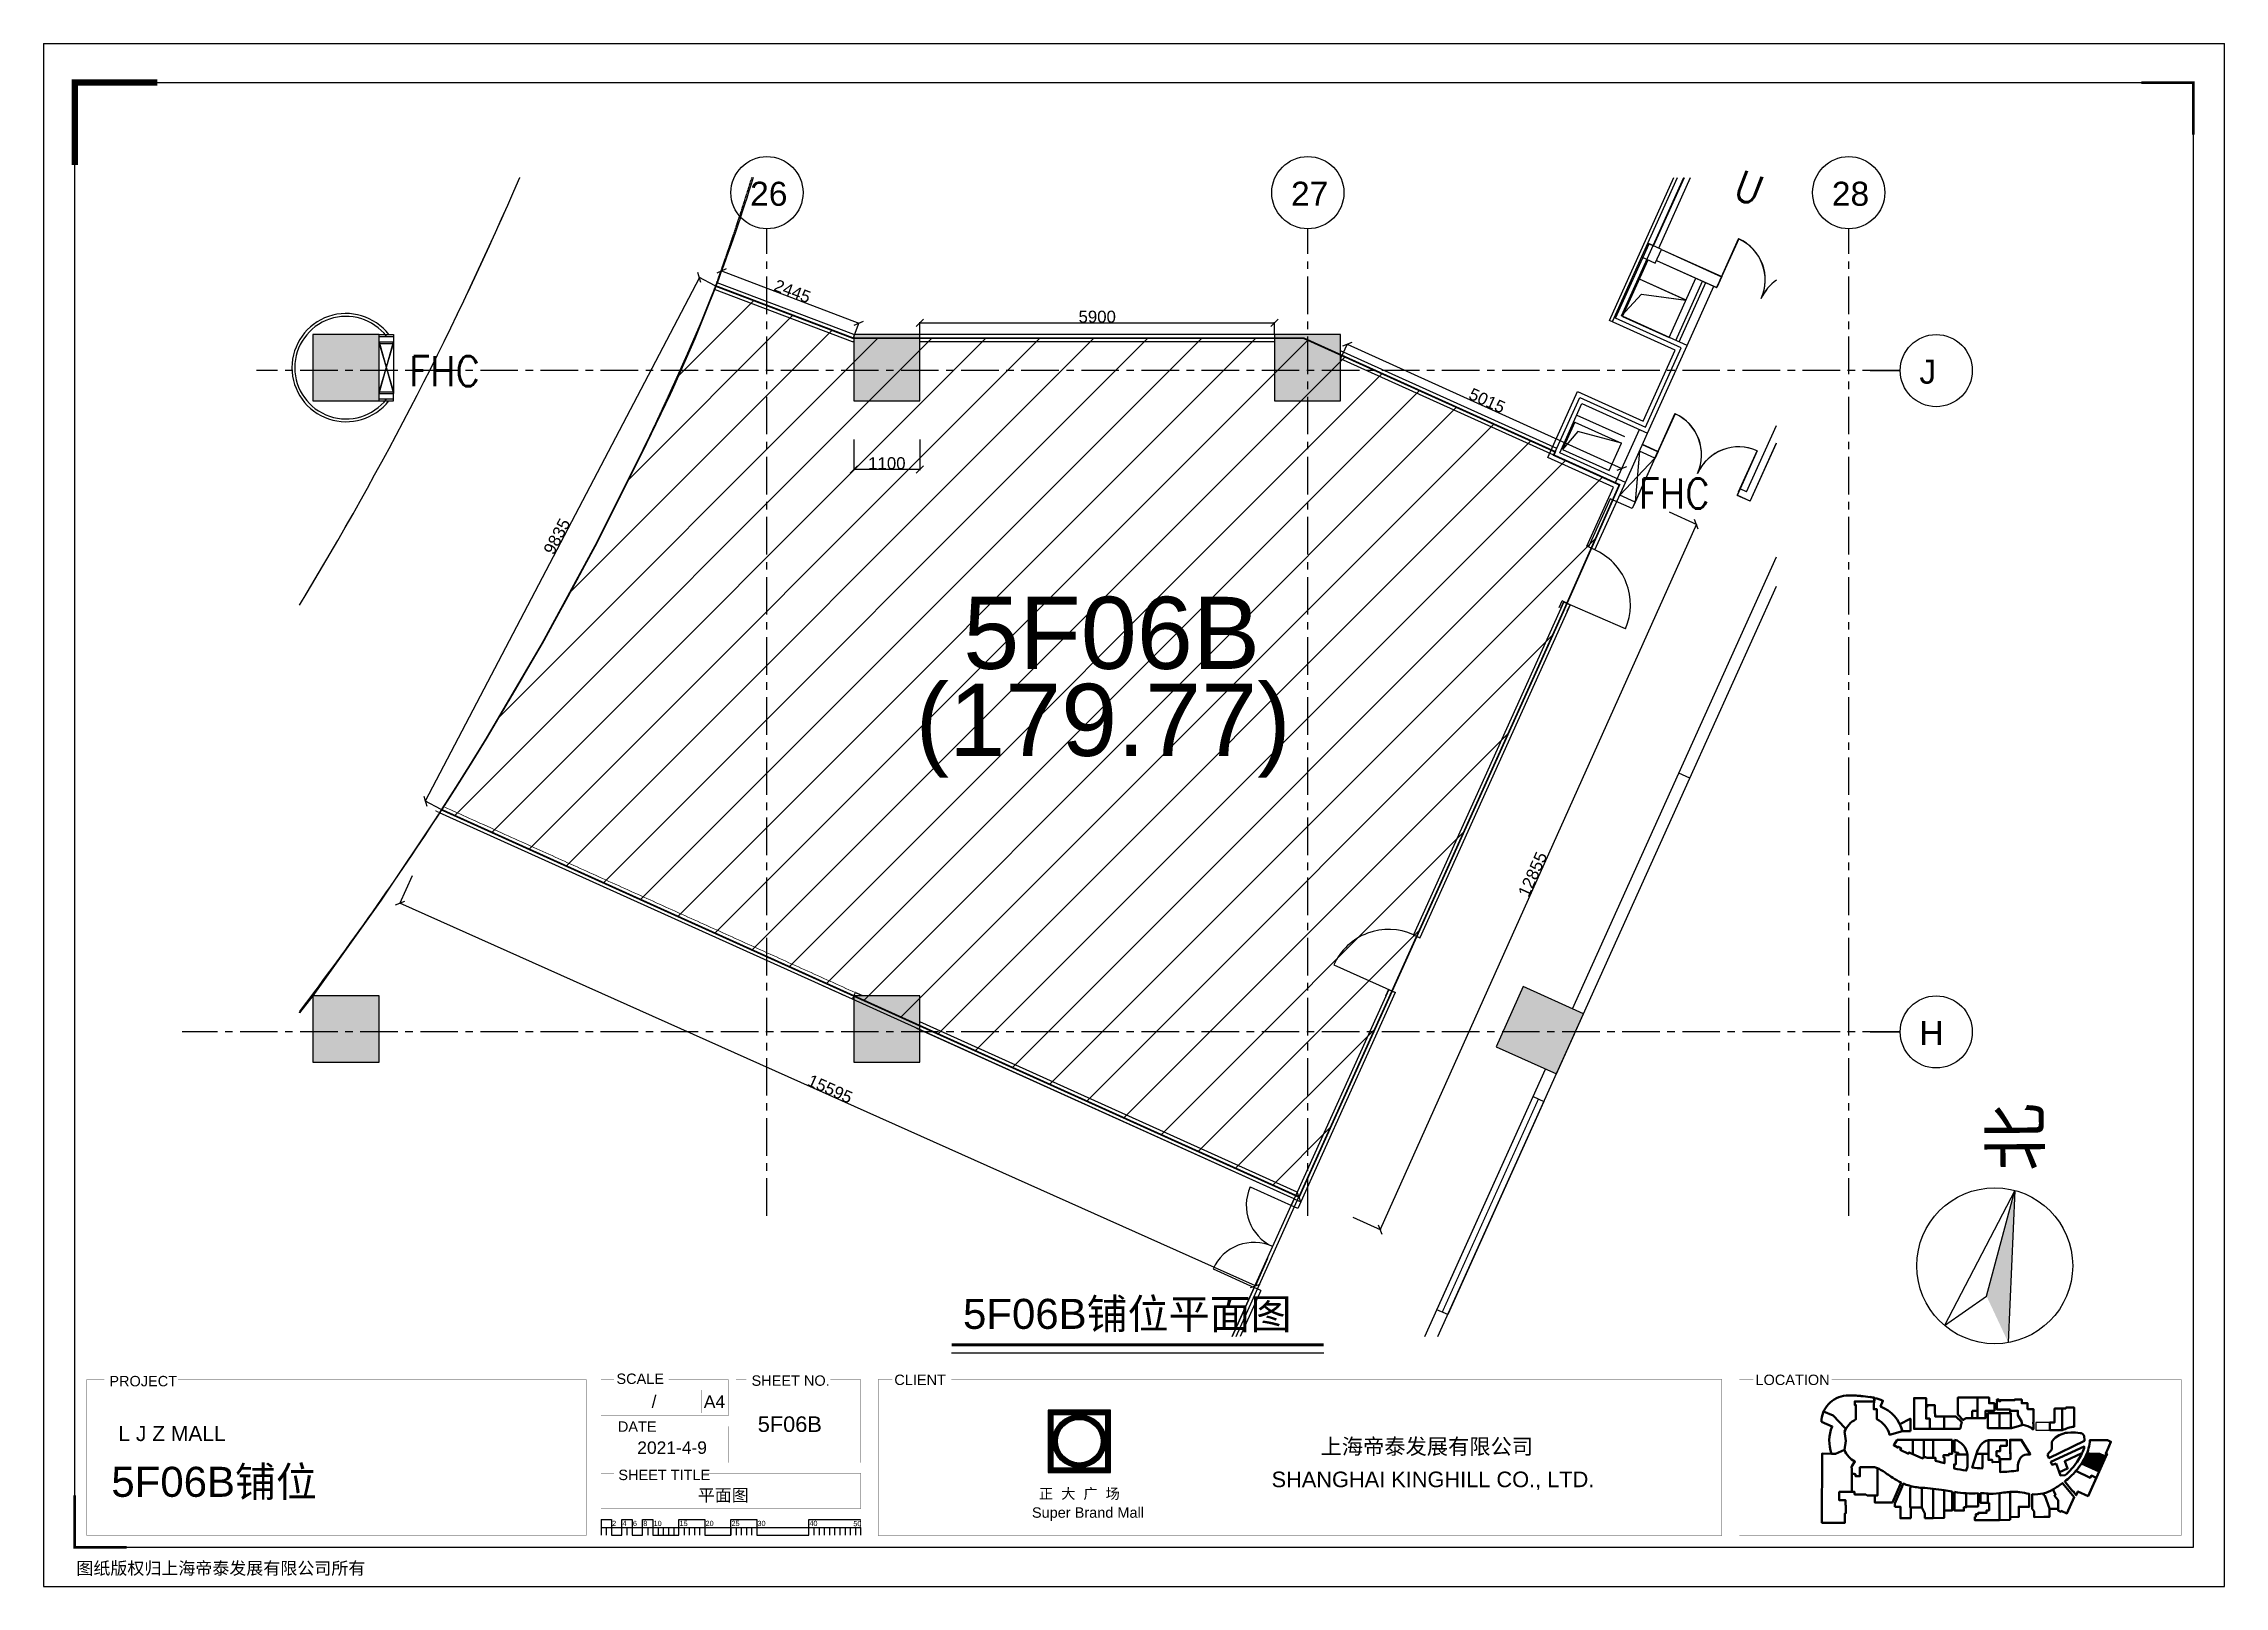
# Model space of a CAD drawing. Header units: inches. Extents: x -17552 to 18736, y -11730 to 13931.
import ezdxf
from ezdxf.enums import TextEntityAlignment as Align

# ---------------------------------------------------------------- set-up
doc = ezdxf.new("R2010")
doc.units = ezdxf.units.IN
doc.header["$MEASUREMENT"] = 0
for name, pattern in [('CENTER', [2, 1.25, -0.25, 0.25, -0.25]), ('HIDDEN', [0.375, 0.25, -0.125]), ('LEASE4', [1.0799999999999998, 0.45, -0.09, 0.09, -0.09, 0.09, -0.09, 0.09, -0.09])]:
    doc.linetypes.add(name, pattern=pattern)
for name, color, linetype in [('area-line', 3, 'Continuous'), ('DIM', 3, 'Continuous'), ('DIM TEXT', 7, 'Continuous'), ('DOOR', 100, 'Continuous'), ('L03-WAL', 2, 'Continuous'), ('L03-WALL', 2, 'Continuous'), ('L04-WAL', 3, 'Continuous'), ('L05-COL', 5, 'Continuous'), ('L05-COV', 2, 'Continuous'), ('L05-DR', 1, 'Continuous'), ('L05-LEASE', 2, 'LEASE4'), ('L05-TXT-200', 7, 'Continuous'), ('L05-WAL', 2, 'Continuous'), ('L05-WIN', 7, 'Continuous'), ('new wall', 2, 'Continuous'), ('WALL', 255, 'Continuous'), ('商铺编号', 1, 'Continuous'), ('轴线', 10, 'CENTER')]:
    doc.layers.add(name, color=color, linetype=linetype)
doc.layers.add('Border', color=1, linetype='Continuous', plot=False)
doc.layers.add('原中岛线', color=8, linetype='Continuous', lineweight=18, plot=False)
doc.layers.add('租户合同线', color=5, linetype='Continuous', lineweight=50)
doc.layers.add('租户面积', color=1, linetype='Continuous', lineweight=0)
doc.styles.add('3F_2017.02$0$H1', font='swisscl.ttf')
doc.styles.add('SIMPLEX', font='SIMPLEX.shx', dxfattribs={"width": 0.9, "height": 1000})
doc.styles.get("Standard").update_dxf_attribs({"font": 'arial.ttf'})
doc.dimstyles.new('DIM-200MM', dxfattribs={"dimtxt": 200, "dimasz": 120, "dimexe": 10, "dimexo": 10, "dimgap": 0.7, "dimtad": 1, "dimdec": 0, "dimrnd": 5, "dimzin": 1, "dimdsep": 46, "dimtxsty": 'Standard', "dimblk": 'OBLIQUE', "dimcen": 0.5, "dimdle": 1, "dimclrd": 256, "dimclre": 256, "dimclrt": 7, "dimaunit": 1, "dimadec": 0, "dimazin": 0, "dimtfac": 1, "dimtdec": 0, "dimtix": 1, "dimtmove": 2, "dimatfit": 3, "dimfxl": 500, "dimfxlon": 1, "dimtolj": 1, "dimtzin": 1, "dimarcsym": 0})

msp = doc.modelspace()

# ---------------------------------------------------------------- texts
for s, height, p in [('PROJECT', 172.8, (-16458.25397287741, -8402.134524904732)), ('SCALE', 172.8, (-8020.191706467878, -8362.689373020965)), ('SHEET NO.', 172.8, (-5772.50017339208, -8393.545109695571)), ('CLIENT', 172.8, (-3396.096162802274, -8380.647728292965)), ('LOCATION', 172.8, (10933.21435011553, -8380.647728293005)), ('A4', 207.3599999999999, (-6566.118700193598, -8760.88804815781)), ('DATE', 172.8, (-7996.514383941023, -9158.086437983546)), ('上海帝泰发展有限公司', 259.2, (3696.626071249775, -9531.778289428066)), ('SHEET TITLE', 172.8, (-7988.753634245695, -9961.830647508354)), ('正  大  广  场', 172.8, (-989.0504607467187, -10273.8145521309)), ('SHANGHAI KINGHILL CO., LTD.', 259.2, (2880.798601195973, -10079.9044485547)), ('Super Brand Mall', 172.8, (-1106.589512282906, -10588.43291265329)), ('2', 86.4, (-8092.578859653266, -10725.74056157996)), ('4', 86.4, (-7919.778859653255, -10725.74056157996)), ('6', 86.4, (-7746.97885965326, -10725.74056157996)), ('8', 86.4, (-7574.178859653261, -10725.74056157996)), ('10', 86.4, (-7401.378859653261, -10725.74056157996)), ('15', 86.4, (-6969.378859653261, -10725.74056157996)), ('20', 86.4, (-6537.378859653254, -10725.74056157996)), ('25', 86.4, (-6105.378859653254, -10725.74056157996)), ('30', 86.4, (-5673.378859653254, -10725.74056157996)), ('40', 86.4, (-4809.378859653254, -10725.74056157996)), ('50', 86.4, (-4078.064405258912, -10728.82685972852)), ('图纸版权归上海帝泰发展有限公司所有', 207.3599999999999, (-17007.28484740866, -11531.9672255097))]:
    msp.add_text(s, height=height).set_placement(p)
at = {"attachment_point": 1}
for s, insert, char_height in [('5F06B{\\fSimSun|b0|i0|c134|p2;铺位平面图}', (-2253.393988900061, -6947.199351249334), 500), ('L J Z MALL', (-16308.09763489192, -9062.603861823709), 250)]:
    msp.add_mtext_dynamic_manual_height_columns(s, width=6808.082280312083, gutter_width=1, heights=[0], dxfattribs=dict(at, insert=insert, char_height=char_height))
for tag, text, p in [('/', 'AS NOTED', (-7353.607252397342, -8757.664620980702)), ('2021-4-9', '2020-7-22', (-6514.299728822538, -9525.679456871147))]:
    msp.add_attdef(tag, text=text, height=207.3599999999999).set_placement(p, align=Align.RIGHT)
for tag, p, s, height in [('5F06B', (-5668.874524528896, -9161.181977511062), 'SHEET NO.', 259.2), ('5F06B铺位', (-16425.22122503262, -10240.57885802068), '###############', 500), ('平面图', (-6667.071376035317, -10316.41645594197), 'SHEET-TITLE', 207.3599999999999)]:
    msp.add_attdef(tag, p, s, height=height)
at = {"layer": 'DIM TEXT', "char_height": 400, "attachment_point": 1}
for s, insert in [('26', (-5796.062208857875, 11634.03627076783)), ('27', (3203.93779114166, 11634.03627076783)), ('28', (12203.93779114213, 11634.03627076784)), ('J', (13660.82634876471, 8674.3854197758)), ('H', (13660.8263487647, -2325.614580221518))]:
    msp.add_mtext_dynamic_manual_height_columns(s, width=10456.67455944861, gutter_width=2, heights=[0], dxfattribs=dict(at, insert=insert))
at = {"layer": 'L05-TXT-200', "color": 0, "style": 'SIMPLEX', "width": 0.9}
for s, rotation, p in [('U', 338.7410167504677, (10535.43083004869, 11376.97792810021)), ('U', 338.7410167504677, (10537.16692850628, 11377.91272080695)), ('FHC', 359.999812743427, (-11468.95415945556, 8231.817629254132))]:
    msp.add_text(s, height=500, rotation=rotation, dxfattribs=at).set_placement(p)
msp.add_text('FHC', height=500, dxfattribs=at).set_placement((8993.423305364617, 6197.583544176479))
at = {"layer": '商铺编号'}
msp.add_text('5F06B', height=1200, dxfattribs=at).set_placement((-2249.55467481463, 3530.505726408155))
at = {"layer": '租户面积'}
msp.add_text('(179.77)', height=1200, dxfattribs=at).set_placement((-3043.068945477775, 2082.696650621307))

# ---------------------------------------------------------------- blocks, each defined once
blk = doc.blocks.new('A$C66BE637F')
at = {"const_width": 416.7664670658684}
blk.add_lwpolyline([(208.3830651747994, 5351.75643669907), (208.3830651747994, 208.3831821056083), (5351.756319768261, 208.3831821056083), (5351.756319768261, 5351.75643669907)], close=True, dxfattribs=at)
at = {"color": 8}
for points in [[(-0.0001683910377323627, 5560.139670218341), (-0.0001683910377323627, -5.141366273164749e-05), (5560.139553334098, -5.141366273164749e-05), (5560.139553334098, 5560.139670218341)], [(416.7662987406366, 5143.373203156516), (416.7662987406366, 416.7664156481624), (5143.373086202424, 416.7664156481624), (5143.373086202424, 5143.373203156516)]]:
    blk.add_lwpolyline(points, close=True, dxfattribs=at)
at = {"const_width": 416.7664670658684}
blk.add_lwpolyline([(625.143943998497, 2780.069809402339, 1), (4934.995440944564, 2780.069809402339, 1)], format="xyb", close=True, dxfattribs=at)
at = {"color": 8}
for radius in [2363.303393757767, 1946.536926691899]:
    blk.add_circle((2780.069692518096, 2780.069809402339), radius, dxfattribs=at)
blk = doc.blocks.new('3F_2017.02$0$A$C11E260BE')
blk.add_hatch(color=256).paths.add_polyline_path([(5591.76080825704, 3026.479881679166), (8455.372668919856, 1855.107288574334), (2522.854731617375, 8880.550684904221)])
for p, q in [((5591.760808346673, 3026.479881619569), (2522.854731617375, 8880.550684904221)), ((2522.854731617375, 8880.550684904221), (8455.372668979224, 1855.107288484927)), ((2522.854731617375, 8880.550684904221), (4926.192646680054, 4.98924577748403))]:
    blk.add_line(p, q)
at = {"ltscale": 0.1}
blk.add_line((4926.19264668028, 4.989245792392467), (5591.760808346673, 3026.479881619569), dxfattribs=at)
blk.add_circle((4709.475723324107, 4709.476762955543), 4709.476512739406)
at = {"style": '3F_2017.02$0$H1'}
blk.add_text('北', height=3000, rotation=133.0244818913306, dxfattribs=at).set_placement((2849.449655267024, 10782.20561631986))
blk = doc.blocks.new('_Oblique')
at = {"color": 0, "linetype": 'ByBlock', "lineweight": -2}
blk.add_line((-0.5, -0.5), (0.5, 0.5), dxfattribs=at)
blk = doc.blocks.new('*D43')
at = {"layer": 'DEFPOINTS', "color": 0, "transparency": 16777216}
for p in [(-6366.025486572848, 9898.723253312695), (-11201.62547872669, 1331.101330089372), (-10928.96223278679, 1188.267795125171)]:
    blk.add_point(p, dxfattribs=at)
at = {"layer": 'DIM', "lineweight": -2, "transparency": 16777216}
for p, q in [((-6638.224700203892, 10042.4426065519), (-11202.08951103555, 1330.215511814367)), ((-6374.883669322902, 9903.363576401302), (-6647.546915262805, 10046.1971113655)), ((-10937.82041553684, 1192.908118213777), (-11210.48366147674, 1335.741653177978))]:
    blk.add_line(p, q, dxfattribs=at)
at = {"layer": 'DIM', "lineweight": -2, "transparency": 16777216, "xscale": 120, "yscale": 120, "zscale": 120}
for p, rotation in [((-6638.688732512752, 10041.5567882769), 62.35238729660064), ((-11201.62547872669, 1331.101330089372), 242.3523872966007)]:
    blk.add_blockref('_Oblique', p, dxfattribs=dict(at, rotation=rotation))
at = {"layer": 'DIM', "color": 7, "transparency": 16777216, "insert": (-9011.29257922792, 5734.070007220425), "char_height": 200, "attachment_point": 5, "rotation": 62.352387296600654}
blk.add_mtext('\\A1;9835', dxfattribs=at)
blk = doc.blocks.new('*D44')
at = {"layer": 'DEFPOINTS', "color": 0, "transparency": 16777216}
for p in [(-6366.02548657285, 9898.723253312695), (-3986.164312087127, 9282.433645364083), (-4081.412805630317, 9031.508564256204)]:
    blk.add_point(p, dxfattribs=at)
at = {"layer": 'DIM', "lineweight": -2, "transparency": 16777216}
for p, q in [((-6362.476663810634, 9908.07236327046), (-6267.228170267445, 10158.99744437834)), ((-6271.711904025437, 10150.0032166968), (-3985.229401091351, 9282.07876308786)), ((-4077.8639828681, 9040.85767421397), (-3982.615489324911, 9291.782755321849))]:
    blk.add_line(p, q, dxfattribs=at)
at = {"layer": 'DIM', "lineweight": -2, "transparency": 16777216, "xscale": 120, "yscale": 120, "zscale": 120}
for p, rotation in [((-6270.77699302966, 10149.64833442057), 159.2137704633269), ((-3986.164312087127, 9282.433645364083), 339.2137704633269)]:
    blk.add_blockref('_Oblique', p, dxfattribs=dict(at, rotation=rotation))
at = {"layer": 'DIM', "color": 7, "transparency": 16777216, "insert": (-5091.983574153042, 9812.16348766286), "char_height": 200, "attachment_point": 5, "rotation": 339.2137704633269}
blk.add_mtext('\\A1;2445', dxfattribs=at)
blk = doc.blocks.new('*D45')
at = {"layer": 'DEFPOINTS', "color": 0, "transparency": 16777216}
for p in [(-2970.408307862643, 9091.508564256306), (2929.591802137264, 9285.350138163252), (2929.591802137264, 9091.508564257587)]:
    blk.add_point(p, dxfattribs=at)
at = {"layer": 'DIM', "lineweight": -2, "transparency": 16777216}
for p, q in [((-2971.408307862643, 9285.350138163252), (2930.591802137264, 9285.350138163252)), ((-2970.408307862643, 9101.508564256306), (-2970.408307862643, 9295.350138163252)), ((2929.591802137264, 9101.508564257587), (2929.591802137264, 9295.350138163252))]:
    blk.add_line(p, q, dxfattribs=at)
at = {"layer": 'DIM', "lineweight": -2, "transparency": 16777216, "xscale": 120, "yscale": 120, "zscale": 120, "rotation": 180}
blk.add_blockref('_Oblique', (-2970.408307862643, 9285.350138163252), dxfattribs=at)
at = {"layer": 'DIM', "lineweight": -2, "transparency": 16777216, "xscale": 120, "yscale": 120, "zscale": 120}
blk.add_blockref('_Oblique', (2929.591802137264, 9285.350138163252), dxfattribs=at)
at = {"layer": 'DIM', "color": 7, "transparency": 16777216, "insert": (-20.40825286268954, 9388.16473570759), "char_height": 200, "attachment_point": 5}
blk.add_mtext('\\A1;5900', dxfattribs=at)
blk = doc.blocks.new('*D46')
at = {"layer": 'DEFPOINTS', "color": 0, "transparency": 16777216}
for p in [(-4070.408197862736, 7991.50867425761), (-2970.408307862643, 7991.50867425761), (-4070.408197862736, 6847.884324307845)]:
    blk.add_point(p, dxfattribs=at)
at = {"layer": 'DIM', "lineweight": -2, "transparency": 16777216}
for p, q in [((-4070.408197862736, 7347.884324307845), (-4070.408197862736, 6837.884324307845)), ((-2970.408307862643, 7347.884324307845), (-2970.408307862643, 6837.884324307845)), ((-2969.408307862643, 6847.884324307845), (-4071.408197862736, 6847.884324307845))]:
    blk.add_line(p, q, dxfattribs=at)
at = {"layer": 'DIM', "lineweight": -2, "transparency": 16777216, "xscale": 120, "yscale": 120, "zscale": 120, "rotation": 180}
blk.add_blockref('_Oblique', (-4070.408197862736, 6847.884324307845), dxfattribs=at)
at = {"layer": 'DIM', "lineweight": -2, "transparency": 16777216, "xscale": 120, "yscale": 120, "zscale": 120}
blk.add_blockref('_Oblique', (-2970.408307862643, 6847.884324307845), dxfattribs=at)
at = {"layer": 'DIM', "color": 7, "transparency": 16777216, "insert": (-3520.40825286269, 6950.698921852183), "char_height": 200, "attachment_point": 5}
blk.add_mtext('\\A1;1100', dxfattribs=at)
blk = doc.blocks.new('*D47')
at = {"layer": 'DEFPOINTS', "color": 0, "transparency": 16777216}
for p in [(4029.591692137357, 8688.372701972517), (8601.17358753075, 6624.168095199368), (8710.888256249016, 6867.15253168679)]:
    blk.add_point(p, dxfattribs=at)
at = {"layer": 'DIM', "lineweight": -2, "transparency": 16777216}
for p, q in [((4033.706928845349, 8697.486692692131), (4143.421597563616, 8940.471129179554)), ((4138.394961783663, 8931.76866213074), (8711.799655320978, 6866.741008015992)), ((8605.28882423874, 6633.282085918981), (8715.003492957007, 6876.266522406404))]:
    blk.add_line(p, q, dxfattribs=at)
at = {"layer": 'DIM', "lineweight": -2, "transparency": 16777216, "xscale": 120, "yscale": 120, "zscale": 120}
for p, rotation in [((4139.306360855624, 8931.35713845994), 155.6994145833546), ((8710.888256249016, 6867.15253168679), 335.6994145833546)]:
    blk.add_blockref('_Oblique', p, dxfattribs=dict(at, rotation=rotation))
at = {"layer": 'DIM', "color": 7, "transparency": 16777216, "insert": (6467.407949145507, 7992.959963859354), "char_height": 200, "attachment_point": 5, "rotation": 335.69941458335455}
blk.add_mtext('\\A1;5015', dxfattribs=at)
blk = doc.blocks.new('*D48')
at = {"layer": 'DEFPOINTS', "color": 0, "transparency": 16777216}
for p in [(8570.309330856973, 6555.81315637527), (3307.009616455164, -5173.694338898938), (4687.50039783463, -5793.152294682359)]:
    blk.add_point(p, dxfattribs=at)
at = {"layer": 'DIM', "lineweight": -2, "transparency": 16777216}
for p, q in [((9951.20950779575, 5937.267557581199), (4687.091002275319, -5794.06465167171)), ((9494.621617561419, 6141.052980247699), (9959.923682129938, 5932.261244998733)), ((4231.321903159613, -5588.45451502651), (4696.623967728131, -5797.246250275477))]:
    blk.add_line(p, q, dxfattribs=at)
at = {"layer": 'DIM', "lineweight": -2, "transparency": 16777216, "xscale": 120, "yscale": 120, "zscale": 120}
for p, rotation in [((9950.800112236437, 5936.35520059185), 65.83312956181139), ((4687.50039783463, -5793.152294682359), 245.8331295618114)]:
    blk.add_blockref('_Oblique', p, dxfattribs=dict(at, rotation=rotation))
at = {"layer": 'DIM', "color": 7, "transparency": 16777216, "insert": (7225.346638358746, 113.6932926218169), "char_height": 200, "attachment_point": 5, "rotation": 65.8331295618114}
blk.add_mtext('\\A1;12855', dxfattribs=at)
blk = doc.blocks.new('*D49')
at = {"layer": 'DEFPOINTS', "color": 0, "transparency": 16777216}
for p in [(-10928.96223276098, 1188.267795165121), (-11624.78467610538, -368.753216083157), (3307.009616455165, -5173.694338898939)]:
    blk.add_point(p, dxfattribs=at)
at = {"layer": 'DIM', "lineweight": -2, "transparency": 16777216}
for p, q in [((-11420.78233588553, 87.73670186118034), (-11628.86472290977, -377.8830144420435)), ((2612.100152946656, -6731.123354827654), (-11625.69765594127, -368.3452114027177)), ((2815.189513330609, -6274.225432202877), (2607.10712630637, -6739.8451485061))]:
    blk.add_line(p, q, dxfattribs=at)
at = {"layer": 'DIM', "lineweight": -2, "transparency": 16777216, "xscale": 120, "yscale": 120, "zscale": 120}
for p, rotation in [((-11624.78467610538, -368.753216083157), 155.920446568355), ((2611.187173110767, -6730.715350147214), 335.920446568355)]:
    blk.add_blockref('_Oblique', p, dxfattribs=dict(at, rotation=rotation))
at = {"layer": 'DIM', "color": 7, "transparency": 16777216, "insert": (-4464.849914481692, -3455.866628722195), "char_height": 200, "attachment_point": 5, "rotation": 335.92044656835503}
blk.add_mtext('\\A1;15595', dxfattribs=at)

# ---------------------------------------------------------------- dimensions: what is measured, and where the dimension line sits
at = {"layer": 'DIM'}
for p1, p2, distance, picture, middle in [((-6366.025486572849, 9898.723253312695), (-4081.412805630316, 9031.508564256204), 268.3946196391466, '*D44', (-5091.983574153042, 9812.16348766286)), ((-6366.025486572849, 9898.723253312695), (-10928.96223278679, 1188.267795125172), -307.8094611880086, '*D43', (-9011.29257922792, 5734.070007220425)), ((4029.591692137357, 8688.37270197252), (8601.17358753075, 6624.168095199369), 266.6059731271382, '*D47', (6467.407949145507, 7992.959963859354)), ((8570.309330856973, 6555.813156375269), (3307.009616455165, -5173.694338898938), 1513.1037494028826, '*D48', (7225.346638358746, 113.6932926218169)), ((3307.009616455165, -5173.694338898938), (-10928.96223276098, 1188.267795165121), 1705.4276009641644, '*D49', (-4464.849914481692, -3455.866628722195))]:
    dim = msp.add_aligned_dim(p1=p1, p2=p2, distance=distance, dimstyle='DIM-200MM', dxfattribs=at)
    dim.commit()
    dim.dimension.update_dxf_attribs({"geometry": picture, "text_midpoint": middle})
for base, p1, p2, picture, middle in [((2929.591802137264, 9285.350138163252), (-2970.408307862643, 9091.508564256306), (2929.591802137264, 9091.508564257587), '*D45', (-20.40825286268954, 9388.16473570759)), ((-4070.408197862736, 6847.884324307845), (-2970.408307862643, 7991.50867425761), (-4070.408197862736, 7991.50867425761), '*D46', (-3520.40825286269, 6950.698921852183))]:
    dim = msp.add_linear_dim(base=base, p1=p1, p2=p2, dimstyle='DIM-200MM', dxfattribs=at)
    dim.commit()
    dim.dimension.update_dxf_attribs({"geometry": picture, "text_midpoint": middle})

# ---------------------------------------------------------------- hatches: boundary and pattern name
at = {"layer": 'L05-WAL'}
h = msp.add_hatch(dxfattribs=at)
h.set_pattern_fill('ANSI31', color=3, scale=400)
h.set_pattern_definition([(45, (-12831.94186917804, 2561.886604355939), (-449.0128060534576, 449.0128060534577), [])])
edge = h.paths.add_edge_path()
edge.add_line((7723.259209293406, 4456.931312320841), (8669.529089264106, 6593.305085224478))
edge.add_line((8669.529089264106, 6593.305085224478), (7575.841061717947, 7087.113244738051))
edge.add_line((7575.841061717947, 7087.113244738051), (7600.541473758203, 7141.817142900487))
edge.add_line((7600.541473758203, 7141.817142900487), (4029.591692137154, 8754.205545627628))
edge.add_line((4029.591692137154, 8754.205545627628), (3415.449868653595, 9031.508564256204))
edge.add_line((3415.449868653595, 9031.508564256204), (2929.59180213706, 9031.508564256204))
edge.add_line((2929.59180213706, 9031.508564256204), (-2970.408307862846, 9031.508564256204))
edge.add_line((-2970.408307862846, 9031.508564256204), (-4081.412805630316, 9031.508564256204))
edge.add_line((-4081.412805630316, 9031.508564256204), (-6366.025486572835, 9898.723253312695))
edge.add_arc((-32575.42880023028, 19911.71138657125), 28056.95552647747, 333.23149421351576, 339.0912429357835, ccw=False)
edge.add_arc((-56952.2872652528, 30918.85485554987), 54791.0052289754, 328.58941967874495, 334.435691915814, ccw=False)
edge.add_arc((-56952.2872660681, 30918.85485607175), 54791.00522994321, 327.13796236589576, 328.5894196787235, ccw=False)
edge.add_line((-10928.96223276105, 1188.267795163643), (3338.586402237037, -5253.785024002471))
edge.add_line((3338.586402237037, -5253.785024002471), (7723.259209293406, 4456.931312320841))
h.paths.add_polyline_path([(-3436.384088724705, 1336.584781589929), (3594.175256432184, 1336.584781589929), (3594.175256432184, 3696.475641071511), (-3436.384088724705, 3696.475641071511)], flags=24)
h.paths.add_polyline_path([(-2555.898467447645, 3203.698086571866), (2995.94327880065, 3203.698086571866), (2995.94327880065, 5041.760842369957), (-2555.898467447645, 5041.760842369957)], flags=24)
at = {"layer": 'WALL'}
h = msp.add_hatch(color=256, dxfattribs=at)
h.dxf.hatch_style = 1
h.paths.add_polyline_path([(8072.178653369483, -2204.022257679899), (7069.639641903632, -1751.346534350364), (6616.963918574911, -2753.885545815283), (7619.5029300389, -3206.56126914447)])
h.paths.add_polyline_path([(4029.591692137357, 9091.50856425747), (2929.591802137264, 9091.508564257587), (2929.591802137264, 7991.508674257493), (4029.591692137357, 7991.50867425761)])
h.paths.add_polyline_path([(-2970.408307862643, -1908.491435742414), (-4070.408197862736, -1908.491435742297), (-4070.408197862736, -3008.491325742391), (-2970.408307862643, -3008.491325742275)])
h.paths.add_polyline_path([(-2970.408307862643, 9091.50856425747), (-4070.408197862736, 9091.508564257587), (-4070.408197862736, 7991.508674257493), (-2970.408307862643, 7991.50867425761)])
h.paths.add_polyline_path([(-11970.40830786358, -1908.491435742414), (-13070.40819786368, -1908.491435742297), (-13070.40819786368, -3008.491325742391), (-11970.40830786358, -3008.491325742275)])
h.paths.add_polyline_path([(-11970.40825333138, 9091.492234254547), (-13070.40825333138, 9091.49223425443), (-13070.40825333138, 7991.492234254547), (-11970.40825333138, 7991.492234254663)])
h = msp.add_hatch(color=256, dxfattribs=at)
h.dxf.hatch_style = 1
edge = h.paths.add_edge_path()
edge.add_line((16743.71975471391, -9617.745331902286), (16763.1589845452, -9573.85778813062))
edge.add_line((16763.1589845452, -9573.85778813062), (16740.69134251071, -9563.713483098265))
edge.add_line((16740.69134251071, -9563.713483098265), (16741.19876327591, -9562.589700473925))
edge.add_line((16741.19876327591, -9562.589700473925), (16655.22439243451, -9523.76975425404))
edge.add_line((16655.22439243451, -9523.76975425404), (16501.21628161567, -9523.76975425404))
edge.add_line((16501.21628161567, -9523.76975425404), (16454.28346475193, -9505.954555851904))
edge.add_arc((15915.86347956648, -9300.257659289531), 576.3742653020688, 333.2314942135169, 339.09124293578463, ccw=False)
edge.add_arc((15415.08947809325, -9074.137821589367), 1125.572065515488, 328.5894196787448, 334.4356919158138, ccw=False)
edge.add_arc((15415.08947807648, -9074.13782157865), 1125.572065535386, 327.1379623658962, 328.58941967872397, ccw=False)
edge.add_line((16360.54701810781, -9684.89351308835), (16653.64538561951, -9817.232656484719))
edge.add_line((16653.64538561951, -9817.232656484719), (16743.71975471391, -9617.745331902286))

# ---------------------------------------------------------------- linework, layer by layer
at = {"color": 8}
msp.add_line((-8277.19846310627, -10748.45333171812), (-3957.198463106266, -10748.45333171812), dxfattribs=at)
for points in [[(-17552.16863536707, 13931.04271609674), (18735.83136463294, 13931.04271609674)], [(-17552.16863536707, 13931.04271609674), (-17552.16863536707, -11729.75728390326), (18735.83136463294, -11729.75728390326)], [(18735.83136463294, -11729.75728390326), (18735.83136463294, 13931.04271609674)], [(-2444.04731314478, -7843.973434779351), (3748.01957363321, -7843.973434779351)], [(-8277.19846310627, -10618.85333171812), (-8277.19846310627, -10878.05333171812)], [(-8104.39846310627, -10748.45333171812), (-8104.39846310627, -10878.05333171812)], [(-6549.198463106266, -10748.45333171812), (-6549.198463106266, -10878.05333171812)], [(-6117.198463106266, -10748.45333171812), (-6117.198463106266, -10878.05333171812)], [(-3957.198463106266, -10748.45333171812), (-3957.198463106266, -10878.05333171812)]]:
    msp.add_lwpolyline(points)
for points, const_width in [([(-17033.76863536707, 11910.80506903993), (-17033.76863536707, 13283.04271609674), (-15661.53098831026, 13283.04271609674)], 103.68), ([(18217.43136463294, 12419.04271609674), (18217.43136463294, 13283.04271609674), (17353.43136463294, 13283.04271609674)], 43.2), ([(-2444.04731314478, -7712.544938241766), (3748.01957363321, -7712.544938241766)], 50), ([(-15315.0176679323, -8290.286004608583), (-8523.645984424744, -8290.286004608583), (-8523.645984424744, -10881.75728390326), (-16833.76863536706, -10881.75728390326), (-16833.76863536706, -8290.286004608583), (-16544.08984407612, -8290.286004608583)], 4.319999999999999), ([(-7150.614905479433, -8290.286004608583), (-6160.398463106278, -8290.286004608583), (-6160.398463106278, -8895.086004608582), (-8277.19846310627, -8895.086004608582), (-8277.19846310627, -8290.286004608583), (-8061.198463106266, -8290.286004608583)], 4.319999999999999), ([(-4463.175823679856, -8290.286004608583), (-3957.198463106266, -8290.286004608583), (-3957.198463106317, -9672.686004608584), (-6030.798463106148, -9672.686004608584), (-6030.798463106112, -8290.286004608583), (-5857.998463106109, -8290.286004608583)], 4.319999999999999), ([(-2445.433272183414, -8290.286004608583), (10372.11204981154, -8290.286004608579), (10372.11204981153, -10881.75728390322), (-3665.014532915498, -10881.75728390325), (-3665.014532915484, -8290.286004608579), (-3431.887950188469, -8290.28600460858)], 4.319999999999999), ([(12203.37256630184, -8290.28600460862), (18017.43136463294, -8290.2860046086), (18017.43136463294, -10881.75728390324), (10664.29598000231, -10881.75728390329), (10664.29598000232, -8290.286004608619), (10897.42256272934, -8290.28600460862)], 4.319999999999999), ([(-6604.837970517401, -8463.625941299664), (-6604.837970517401, -8848.762907819962)], 4.319999999999999), ([(-7285.418144608375, -9067.886004608585), (-6160.398463106278, -9067.886004608585), (-6160.398463106278, -9672.686004608584), (-8277.19846310627, -9672.686004608584), (-8277.19846310627, -9067.886004608585), (-8061.198463106266, -9067.886004608585)], 4.319999999999999), ([(-6596.324886189519, -9845.48600460859), (-3957.198463106266, -9845.486004608583), (-3957.198463106266, -10441.50036169359), (-8277.19846310627, -10441.5003616936), (-8277.19846310627, -9845.48600460859), (-8061.198463106266, -9845.48600460859)], 4.319999999999999), ([(-17033.76863536707, -10217.75728390326), (-17033.76863536707, -11081.75728390326), (-16169.76863536707, -11081.75728390326)], 43.2), ([(-8104.39846310627, -10618.85333171812), (-8104.39846310627, -10748.45333171812)], 8.639999999999999), ([(-7931.598463106271, -10618.85333171812), (-7931.598463106271, -10748.45333171812)], 8.639999999999999), ([(-7758.798463106272, -10618.85333171812), (-7758.798463106272, -10748.45333171812)], 8.639999999999999), ([(-7585.998463106276, -10618.85333171812), (-7585.998463106276, -10748.45333171812)], 8.639999999999999), ([(-7413.198463106266, -10618.85333171812), (-7413.198463106266, -10748.45333171812)], 8.639999999999999), ([(-6981.198463106266, -10618.85333171812), (-6981.198463106266, -10748.45333171812)], 8.639999999999999), ([(-6549.198463106266, -10618.85333171812), (-6549.198463106266, -10748.45333171812)], 8.639999999999999), ([(-6117.198463106266, -10618.85333171812), (-6117.198463106266, -10748.45333171812)], 8.639999999999999), ([(-5685.198463106266, -10618.85333171812), (-5685.198463106266, -10748.45333171812)], 8.639999999999999), ([(-4821.198463106266, -10618.85333171812), (-4821.198463106266, -10748.45333171812)], 8.639999999999999), ([(-3957.198463106266, -10618.85333171812), (-3957.198463106266, -10748.45333171812)], 8.639999999999999)]:
    msp.add_lwpolyline(points, dxfattribs=dict(const_width=const_width))
msp.add_lwpolyline([(-17033.76863536707, 13283.04271609674), (18217.43136463294, 13283.04271609675), (18217.43136463294, -11081.75728390326), (-17033.76863536707, -11081.75728390326)], close=True)
at = {"color": 0}
msp.add_lwpolyline([(5812.027841375937, -7210.337284516427), (5629.752861974615, -7128.034632827745), (7231.749415445927, -3580.099635824118), (7414.023511416483, -3662.401728105946), (5812.027841375937, -7210.337284516427)], dxfattribs=at)
at = {"color": 0, "linetype": 'HIDDEN', "ltscale": 200, "const_width": 20}
msp.add_lwpolyline([(5720.890351675276, -7169.185958672086), (7322.886463431205, -3621.25068196503)], dxfattribs=at)
at = {"color": 8}
for points in [[(-8277.19846310627, -10618.85333171812), (-8104.39846310627, -10618.85333171812), (-8104.39846310627, -10878.05333171812), (-7931.598463106271, -10878.05333171812), (-7931.598463106271, -10618.85333171812), (-7758.798463106272, -10618.85333171812), (-7758.798463106272, -10878.05333171812), (-7585.998463106276, -10878.05333171812), (-7585.998463106276, -10618.85333171812), (-7413.198463106266, -10618.85333171812), (-7413.198463106266, -10878.05333171812), (-6981.198463106266, -10878.05333171812), (-6981.198463106266, -10618.85333171812), (-6549.198463106266, -10618.85333171812), (-6549.198463106266, -10878.05333171812), (-6117.198463106266, -10878.05333171812), (-6117.198463106266, -10618.85333171812), (-5685.198463106266, -10618.85333171812), (-5685.198463106266, -10878.05333171812), (-4821.198463106266, -10878.05333171812), (-4821.198463106266, -10618.85333171812), (-3957.198463106266, -10618.85333171812)], [(-8190.798463106272, -10748.45333171812), (-8190.798463106272, -10878.05333171812)], [(-7845.198463106266, -10748.45333171812), (-7845.198463106266, -10878.05333171812)], [(-7499.598463106271, -10748.45333171812), (-7499.598463106271, -10878.05333171812)], [(-7326.798463106272, -10748.45333171812), (-7326.798463106272, -10878.05333171812)], [(-7240.39846310627, -10748.45333171812), (-7240.39846310627, -10878.05333171812)], [(-7153.998463106276, -10748.45333171812), (-7153.998463106276, -10878.05333171812)], [(-7067.598463106271, -10748.45333171812), (-7067.598463106271, -10878.05333171812)], [(-6894.798463106265, -10748.45333171812), (-6894.798463106265, -10878.05333171812)], [(-6808.398463106278, -10748.45333171812), (-6808.398463106278, -10878.05333171812)], [(-6721.998463106276, -10748.45333171812), (-6721.998463106276, -10878.05333171812)], [(-6635.598463106267, -10748.45333171812), (-6635.598463106267, -10878.05333171812)], [(-6030.798463106265, -10748.45333171812), (-6030.798463106265, -10878.05333171812)], [(-5944.398463106278, -10748.45333171812), (-5944.398463106278, -10878.05333171812)], [(-5857.998463106269, -10748.45333171812), (-5857.998463106269, -10878.05333171812)], [(-5771.598463106267, -10748.45333171812), (-5771.598463106267, -10878.05333171812)], [(-4734.798463106265, -10748.45333171812), (-4734.798463106265, -10878.05333171812)], [(-4648.398463106278, -10748.45333171812), (-4648.398463106278, -10878.05333171812)], [(-4561.998463106269, -10748.45333171812), (-4561.998463106269, -10878.05333171812)], [(-4475.598463106267, -10748.45333171812), (-4475.598463106267, -10878.05333171812)], [(-4389.198463106266, -10748.45333171812), (-4389.198463106266, -10878.05333171812)], [(-4302.798463106265, -10748.45333171812), (-4302.798463106265, -10878.05333171812)], [(-4216.398463106278, -10748.45333171812), (-4216.398463106278, -10878.05333171812)], [(-4129.998463106269, -10748.45333171812), (-4129.998463106269, -10878.05333171812)], [(-4043.598463106267, -10748.45333171812), (-4043.598463106267, -10878.05333171812)]]:
    msp.add_lwpolyline(points, dxfattribs=at)
at = {"color": 7, "linetype": 'Continuous', "lineweight": 5}
msp.add_open_spline([(-4045.716792524006, -1853.807484689667), (-7468.191623526072, -308.5570239718409), (-10897.00518336004, 1239.555378507873), (-10910.17222759021, 1219.131761696804), (-10961.12211830194, 1138.54286209779), (-7524.07029875453, -414.1415818628629), (-4095.097280226248, -1963.176435659584), (-4066.291889098618, -1899.377929069135), (-4045.716792524006, -1853.807484689667)], degree=2, knots=[0, 0, 0, 1, 1, 2, 2, 3, 3, 4, 4, 4], dxfattribs=at)
at = {"layer": 'area-line', "color": 7}
for points in [[(-10961.99702052095, 1138.938098229439), (-11936.86071813686, -316.7918766812309), (-13070.40819786368, -1908.491435742297), (-13294.82466646512, -2192.591433946282)], [(2225.185379298251, -7571.448564569639), (2590.958576199577, -6759.53372481913), (3257.627327472466, -5283.062476558664), (-4095.099603196744, -1963.175386797053), (-10961.99702052095, 1138.938098229439)]]:
    msp.add_lwpolyline(points, dxfattribs=at)
at = {"layer": 'Border'}
msp.add_lwpolyline([(3257.626805782216, -5283.06224100623), (3366.994707885191, -5332.445051677234), (3307.009616455165, -5173.694338898938)], dxfattribs=at)
at = {"layer": 'DIM'}
for p, q in [((12841.47102709716, 8492.495214476754), (13341.47102709716, 8492.495214476754)), ((12841.47102709715, -2507.504785520563), (13341.47102709715, -2507.504785520563))]:
    msp.add_line(p, q, dxfattribs=at)
for centre in [(-5515.417530525403, 11452.14606546879), (3484.582469474131, 11452.14606546879), (12484.5824694746, 11452.14606546879), (13941.47102709716, 8492.495214476754), (13941.47102709715, -2507.504785520563)]:
    msp.add_circle(centre, 600, dxfattribs=at)
at = {"layer": 'DOOR', "color": 0}
for points in [[(10344.8463535647, 9999.779054447368), (10344.88280969608, 9999.762593873835), (10653.48152745963, 10683.23303178226), (10653.44507132826, 10683.2494923558), (10344.8463535647, 9999.779054447368)], [(10346.5824520223, 10000.71384715411), (10346.61890815367, 10000.69738658058), (10655.21762591723, 10684.16782448901), (10655.18116978585, 10684.18428506254), (10346.5824520223, 10000.71384715411)], [(10344.80078340025, 9999.79963016446), (10344.83723953163, 9999.783169590926), (10344.79608809791, 9999.692029262369), (10344.75963196607, 9999.708489835786)], [(10346.53688185784, 10000.7344228712), (10346.57333798922, 10000.71796229767), (10346.5321865555, 10000.62682196911), (10346.49573042366, 10000.64328254253)], [(9285.002263556904, 7090.723396534477), (9285.03871968828, 7090.706935960943), (9593.637437451835, 7774.177373869372), (9593.600981320458, 7774.193834442905), (9285.002263556904, 7090.723396534477)], [(9286.738362014497, 7091.65818924122), (9286.774818145874, 7091.641728667686), (9595.373535909428, 7775.112166576115), (9595.337079778052, 7775.128627149648), (9286.738362014497, 7091.65818924122)], [(9284.95669339245, 7090.743972251568), (9284.993149523827, 7090.727511678035), (9284.95199809011, 7090.636371349477), (9284.915541958268, 7090.652831922895)], [(9286.692791850044, 7091.678764958311), (9286.72924798142, 7091.662304384778), (9286.688096547703, 7091.57116405622), (9286.651640415861, 7091.587624629638)], [(10652.01605163582, 6473.493039859137), (10651.97959550444, 6473.50950043267), (10960.57831326799, 7156.979938341099), (10960.61476939937, 7156.963477767566), (10652.01605163582, 6473.493039859137)], [(10653.75215009341, 6474.42783256588), (10653.71569396203, 6474.444293139413), (10962.31441172559, 7157.914731047842), (10962.35086785696, 7157.898270474308), (10653.75215009341, 6474.42783256588)], [(10652.06162180027, 6473.472464142162), (10652.02516566889, 6473.488924715695), (10651.98401423517, 6473.397784387138), (10652.02047036609, 6473.381323813488)], [(10653.79772025786, 6474.407256848905), (10653.76126412649, 6474.423717422438), (10653.72011269277, 6474.332577093881), (10653.75656882368, 6474.316116520231)]]:
    msp.add_lwpolyline(points, dxfattribs=at)
at = {"layer": 'DOOR', "color": 7}
for centre, start, end in [((10344.88280969608, 9999.762593873835), 335.7000012623956, 65.70000125942371), ((10346.61890815367, 10000.69738658058), 335.7000012563082, 65.70000125667762), ((11711.82368551224, 9382.565158345562), 124.8731488171837, 155.7000012623956), ((11713.55978396983, 9383.499951052305), 125.0349865877955, 155.7000012563082), ((9285.03871968828, 7090.706935960943), 335.7000012623956, 65.70000125942371), ((9286.774818145874, 7091.641728667686), 335.7000012563082, 65.70000125667762), ((10651.97959550444, 6473.50950043267), 65.70000125942371, 155.7000012623956), ((10653.71569396203, 6474.444293139413), 65.70000125667762, 155.7000012563082)]:
    msp.add_arc(centre, 749.9100000000328, start, end, dxfattribs=at)
at = {"layer": 'L03-WAL', "color": 0}
for p, q in [((8722.095423472761, 9394.870537833587), (9145.648761628021, 10332.93618640123)), ((8723.186919298852, 9394.37769550333), (9147.384860085614, 10333.87097910797)), ((9284.623263939575, 10324.82396960474), (10287.16820025985, 9872.157600015344)), ((9286.359362397168, 10325.75876231148), (10288.90429871745, 9873.092392722087)), ((9776.66852633917, 9663.829927814717), (9001.559560776514, 10013.81432506227)), ((9778.404624796764, 9664.76472052146), (9003.295659234107, 10014.74911776901)), ((10369.47106798721, 10054.43825709115), (10287.16820025985, 9872.157600015344)), ((10371.2071664448, 10055.3730497979), (10288.90429871745, 9873.092392722087)), ((8703.793029482855, 9403.134604711018), (9036.05889385502, 9764.05575919716)), ((8703.793029482855, 9403.134604711018), (9034.322795397427, 9763.120966490416)), ((9034.322795397427, 9763.120966490416), (9776.66852633917, 9663.829927814717)), ((9036.05889385502, 9764.05575919716), (9778.404624796764, 9664.76472052146)), ((7927.892939640034, 7635.908912511368), (7722.135575920634, 7180.20735746104)), ((7837.359906020865, 7435.400135087722), (7927.893146057439, 7635.908819310309)), ((9309.62697797941, 7145.382599178263), (9260.24525735082, 7036.01420494975)), ((9311.363076437003, 7146.317391885006), (9261.981355808413, 7036.948997656493)), ((10676.73190640772, 6528.111091114142), (10626.71806866465, 6417.342712583106)), ((10678.46800486531, 6529.045883820885), (10629.08628421623, 6419.67748954825))]:
    msp.add_line(p, q, dxfattribs=at)
msp.add_lwpolyline([(8702.569569812447, 7286.129022272828), (7979.065659265791, 7477.070218368259), (7722.135575920634, 7180.207357460924)], dxfattribs=at)
at = {"layer": 'L03-WALL', "color": 0}
for p, q in [((8722.093557701664, 9394.867144550866), (9496.785586917991, 9045.080301377893)), ((8723.829656159258, 9395.80193725761), (9498.521685375585, 9046.015094084636)), ((7927.892939640034, 7635.908912511368), (8702.569569812447, 7286.129022272828)), ((7959.031714072698, 7753.514312363579), (8751.952380485192, 7395.496924380714)), ((8496.807858675544, 6830.429430156655), (8702.569569812447, 7286.129022272828)), ((9310.131932416443, 7143.469207520016), (9052.715656669898, 7259.697105934987)), ((9310.776529527255, 7144.896831953443), (9053.360268009186, 7261.124723944013)), ((10784.80285401951, 6477.62979400804), (11283.05405400373, 7581.109606561888)), ((10786.5389524771, 6478.564586714783), (11283.05405400373, 7578.199451979752)), ((10844.78862295096, 6318.880087570811), (11283.05405400373, 7289.509070946731)), ((10846.52472140855, 6319.814880277554), (11283.05405400373, 7286.598916364597)), ((7722.1355759211, 7180.207357460808), (8496.807858675544, 6830.429430156655)), ((9258.515206406097, 7035.104594162343), (8674.108291910234, 6421.204578586532)), ((9003.313731586299, 7150.329930283739), (8929.309766730497, 6305.979242465137)), ((9005.049830043892, 7151.264722990481), (8931.04586518809, 6306.91403517188)), ((9260.239943183231, 7036.016604410745), (9003.265638628713, 7150.324822045424)), ((9259.594383586977, 7034.58688630104), (9005.001737086306, 7151.259614752167)), ((9260.239943183231, 7036.016604410745), (9309.628642143885, 7145.383378559984)), ((9261.976041640824, 7036.951397117487), (9311.364740601479, 7146.318171266726)), ((8879.912151581346, 6196.591201460133), (8515.297947079613, 6361.217186862747)), ((8929.293872231356, 6305.959595736726), (8674.101083579211, 6421.181009989958)), ((8929.293872231356, 6305.959595736726), (8879.912151581346, 6196.591201460133)), ((8931.02997068895, 6306.894388443468), (8881.64825003894, 6197.525994166876)), ((10844.78862295096, 6318.880087570811), (10626.71806866465, 6417.342712583108)), ((10846.52472140855, 6319.814880277554), (10627.36266577547, 6418.770337016535)), ((10784.80285401951, 6477.62979400804), (10677.10926436462, 6526.255311419634)), ((10786.5389524771, 6478.564586714783), (10677.75386147544, 6527.682935853063))]:
    msp.add_line(p, q, dxfattribs=at)
at = {"layer": 'L04-WAL', "color": 0}
for p, q in [((9366.935850160022, 10507.10023861268), (10369.47106798721, 10054.43825709115)), ((9368.671948617615, 10508.03503131942), (10371.2071664448, 10055.3730497979)), ((9606.178934733114, 8995.68094185391), (10050.22636205266, 9979.140935943171)), ((9607.270433291422, 8995.188098289978), (10051.96246051026, 9980.075728649914)), ((8723.831244788817, 9395.80545567986), (9498.941672032917, 9045.820398440323)), ((8674.101083579211, 6421.181009989958), (9003.311470131594, 7150.304128138492))]:
    msp.add_line(p, q, dxfattribs=at)
at = {"layer": 'L05-COL', "color": 7, "linetype": 'Continuous'}
for points in [[(9367.414121546608, 10507.10753492516), (9139.563327949785, 10609.9861811903), (9036.684681685001, 10382.13538759371), (9264.535475281824, 10279.25674132857)], [(9369.150220004201, 10508.04232763191), (9141.299426407379, 10610.92097389704), (9038.420780142595, 10383.07018030045), (9266.271573739417, 10280.19153403532)]]:
    msp.add_lwpolyline(points, close=True, dxfattribs=at)
at = {"layer": 'L05-COL', "color": 7}
for points in [[(-11970.40825333138, 9091.492234254547), (-13070.40825333138, 9091.49223425443), (-13070.40825333138, 7991.492234254547), (-11970.40825333138, 7991.492234254663)], [(-2970.408307862643, 9091.50856425747), (-4070.408197862736, 9091.508564257587), (-4070.408197862736, 7991.508674257493), (-2970.408307862643, 7991.50867425761)], [(4029.591692137357, 9091.50856425747), (2929.591802137264, 9091.508564257587), (2929.591802137264, 7991.508674257493), (4029.591692137357, 7991.50867425761)], [(8072.178653369483, -2204.022257679899), (7069.639641903632, -1751.346534350364), (6616.963918574911, -2753.885545815283), (7619.5029300389, -3206.56126914447)], [(-11970.40830786358, -1908.491435742414), (-13070.40819786368, -1908.491435742297), (-13070.40819786368, -3008.491325742391), (-11970.40830786358, -3008.491325742275)], [(-2970.408307862643, -1908.491435742414), (-4070.408197862736, -1908.491435742297), (-4070.408197862736, -3008.491325742391), (-2970.408307862643, -3008.491325742275)]]:
    msp.add_lwpolyline(points, close=True, dxfattribs=at)
at = {"layer": 'L05-COV', "color": 0}
msp.add_arc((-12520.40825332882, 8541.492234255245), 852.8289678860508, 37.57037211683641, 322.4296278830603, dxfattribs=at)
at = {"layer": 'L05-DR', "color": 0}
for p, q in [((8769.46255690365, 4199.731075949148), (7852.322686494677, 4598.296576889328)), ((3918.21440189836, -1389.979173627519), (4940.501406258823, -1851.571694074152)), ((2527.125967294654, -5082.875266753423), (3209.917528059545, -5393.190726592957)), ((1906.495047585784, -6448.458388170979), (2590.958576199577, -6759.53372481913))]:
    msp.add_line(p, q, dxfattribs=at)
for centre, radius, start, end in [((7852.322686495958, 4598.296576888604), 999.9999999999999, 336.5114684037222, 66.51146840669105), ((4829.613586280881, -1801.502595971175), 1000, 65.69943020870245, 155.6994302115014), ((3209.917528059777, -5393.190726593422), 750, 155.5591289681996, 245.5591289647684), ((2589.286608416332, -6758.773848040781), 750, 65.55912896476838, 155.5591289681996)]:
    msp.add_arc(centre, radius, start, end, dxfattribs=at)
at = {"layer": 'L05-LEASE', "color": 0}
for p, q in [((9052.980032251508, 10419.28551465267), (8551.004790820283, 9307.540859777833)), ((-4070.408197860386, -1908.491435743358), (-10928.962232761, 1188.267795165084)), ((-3924.605396651488, -1908.491435742312), (-4045.716792524006, -1853.807484689667))]:
    msp.add_line(p, q, dxfattribs=at)
for centre, radius, start, end in [((-42235.52139654959, 22905.37316732021), 38150.93828389297, 339.5559969926472, 342.9274592992581), ((-56952.28725934977, 30918.8548522534), 54791.0052222273, 322.8255843338733, 337.0786588657969), ((-56954.02335780759, 30917.92005954689), 54791.0052222273, 322.8285889626012, 337.0786588636664)]:
    msp.add_arc(centre, radius, start, end, dxfattribs=at)
at = {"layer": 'L05-LEASE', "color": 0, "linetype": 'Continuous'}
msp.add_arc((-12520.40819833166, 8541.492289254616), 900, 37.66880455128199, 322.3290306070072, dxfattribs=at)
at = {"layer": 'L05-WAL', "color": 0}
for p, q in [((8551.405691958666, 9307.359841173347), (9633.953589144265, 11704.93590691854)), ((9323.594409882382, 10528.61157824047), (9854.723072950961, 11704.93590691854)), ((9367.414121545211, 10507.10753492272), (10242.37578699348, 10112.04721764458)), ((9369.150220002804, 10508.04232762946), (10244.11188545107, 10112.98201035132)), ((9497.205573575324, 9044.88560573358), (9941.25251050602, 10028.34451373067)), ((9498.297072133631, 9044.392762169646), (9942.988608963613, 10029.27930643741)), ((9606.573475684483, 8995.502795060118), (10050.62090477889, 9978.962793081824)), ((9607.66497424279, 8995.009951496186), (10052.35700323648, 9979.897585788567)), ((-11970.41009329045, 9091.478830915003), (-11730.40873972624, 9091.478830914537)), ((-11730.40932975122, 9091.478830915003), (-11730.40974536137, 8971.478830914537)), ((-11970.41009328765, 9061.492234255129), (-11730.40873972345, 9061.492234254547)), ((-11970.40966868419, 8971.478830915003), (-11730.40873972624, 8971.478830914537)), ((-11970.40683797858, 8141.478830914537), (-11970.40966868186, 8941.492234255129)), ((-11970.40966868186, 8941.492234255129), (-11730.40873972345, 8941.492234254663)), ((-11970.40873972368, 8941.492234254198), (-11730.40873972345, 8141.492234254547)), ((-11970.40873972368, 8141.492234254198), (-11730.40873972368, 8941.492234254198)), ((-11970.40825333138, 8971.478830915003), (-11730.40873972624, 8111.478830915235)), ((-11970.40683797858, 8111.478830915119), (-11730.40873972624, 8971.47883091442)), ((-11730.40932974889, 9061.492234255129), (-11730.40974535858, 8941.492234254663)), ((-11730.40873972624, 8971.47883091442), (-11730.40873972624, 8111.478830915235)), ((-11970.41009328789, 8021.492234253616), (-11730.40873972345, 8021.492234254198)), ((-11970.40966868186, 8141.492234253732), (-11730.40873972368, 8141.492234254081)), ((-11970.40825333185, 7991.478830915119), (-11730.40932975122, 7991.478830916283)), ((-11970.40683797858, 8111.478830915119), (-11730.40974536091, 8111.478830915119)), ((-11730.40932974889, 8021.492234253616), (-11730.40974535881, 8141.492234254198)), ((-11730.40932975122, 7991.478830915003), (-11730.40974536137, 8111.478830915468)), ((9258.503844725637, 7035.081811704002), (8929.313881634007, 6306.026191589799)), ((9260.239943183231, 7036.016604410745), (8931.0499800916, 6306.960984296542)), ((8515.363209308882, 6361.224352868099), (8153.392000656844, 5559.568246744524)), ((7741.868870505539, 4648.169709481242), (5240.525084734902, -891.5458022707735)), ((7851.236772608761, 4598.786898810129), (5349.892986837913, -940.9286129419916)), ((7739.34954009889, 4646.642602198132), (7689.966729428474, 4537.274700095718)), ((7741.085638556484, 4647.577394904875), (7691.702827886067, 4538.209492802461)), ((7739.34954009889, 4646.642602198132), (7850.237360075436, 4596.573504095622)), ((7741.085638556484, 4647.577394904875), (7851.97345853303, 4597.508296802364)), ((5648.969587243635, -7571.448564569637), (9841.993037996173, 1714.829337424657)), ((7889.54699968762, -2123.264703448804), (9659.678772340354, 1797.057772466156)), ((9841.993037996173, 1714.829337424657), (9659.678772340354, 1797.057772466156)), ((5239.400910079399, -891.0382044920225), (5350.288730057808, -941.1073025952319)), ((5241.137008536993, -890.1034117852796), (5352.024828515401, -940.172509888489)), ((4829.646278730259, -1801.517357569314), (3208.243996846453, -5392.43013926618)), ((4827.877487824684, -1802.437388678384), (4778.494677154267, -1911.805290780798)), ((4829.613586282278, -1801.502595971641), (4780.230775611861, -1910.870498074055)), ((4827.877487824684, -1802.437388678384), (4938.76530780123, -1852.506486780895)), ((4939.014180833197, -1850.900168240638), (3317.611897219067, -5441.812953769406)), ((3257.627849162709, -5283.062712111097), (-3019.790075155099, -2448.696779513619)), ((3307.009616455165, -5173.694338898938), (-2970.408307862643, -2339.328406301462)), ((5429.53243471829, -7571.44856456964), (7437.511127006554, -3124.386640391371)), ((7231.749415445927, -3580.099635824118), (7437.511126573139, -3124.400043730916)), ((3317.611897219067, -5441.812953769406), (3208.245560275951, -5392.430849814142)), ((3465.718482873395, -5113.690353093638), (3416.335672203444, -5223.05825519547)), ((3467.454581330989, -5112.755560386895), (3418.071770661038, -5222.123462488727)), ((2592.048493245049, -6760.025854283649), (2225.667376795922, -7571.44856456964)), ((2590.958576199693, -6759.53372481913), (2323.46927707384, -7351.941145194514)), ((2700.324913140859, -6808.915828773408), (2356.019051931122, -7571.44856456964)), ((2700.326478302108, -6808.916535489547), (2592.048493245049, -6760.025854283649))]:
    msp.add_line(p, q, dxfattribs=at)
at = {"layer": 'L05-WAL', "color": 7}
for p, q in [((9660.822709398039, 8971.00603702005), (10105.51705766902, 9955.894902242606)), ((9797.533202238796, 8909.278886209095), (10242.22755050977, 9894.16775143165)), ((8632.038970043577, 6692.525527414473), (9002.399917519891, 7512.762352662896)), ((8768.748847671624, 6630.797014076437), (9139.109795147939, 7451.03383932486)), ((8262.759902760234, 5510.185436073338), (8126.050025132339, 5571.913949411715)), ((7852.322686494677, 4598.296576889328), (7714.526894981034, 4660.515412148434))]:
    msp.add_line(p, q, dxfattribs=at)
for points in [[(8126.050025132339, 5571.913949411715), (8570.309330856973, 6555.813156375269), (7476.621303310814, 7049.621315888853), (7970.44941001782, 8143.300336912012), (9064.128431042212, 7649.472230207732), (9599.096266642176, 8834.296864777149), (8505.417245617784, 9328.12497148143), (9577.306567922562, 11704.93590691854)], [(8262.759902760234, 5510.185436073338), (8768.748847671624, 6630.797014076437), (7675.060820125465, 7124.60517359002), (8045.430774307497, 7944.861945946082), (9139.111250717178, 7451.03318209272), (9797.533202238796, 8909.278886209095), (8703.793029482855, 9403.134604711018), (9741.854661191785, 11704.93590691854)], [(7664.957801894117, 4550.734951166151), (7714.526894981034, 4660.515412148434)], [(7801.667679522012, 4489.006437827775), (7851.236772608929, 4598.786898810057)]]:
    msp.add_lwpolyline(points, dxfattribs=at)
at = {"layer": 'L05-WIN', "color": 0}
for p, q in [((9659.678772340354, 1797.057772466156), (11283.05405400373, 5392.338422019686)), ((9842.010252414562, 1714.867462125199), (11283.05405400373, 4906.339547154329))]:
    msp.add_line(p, q, dxfattribs=at)
at = {"layer": 'new wall', "color": 7}
msp.add_lwpolyline([(-5745.565035363623, 11704.93590691853, -0.0170221931204215), (-6366.025486572849, 9898.723253312695), (-4081.412805630316, 9031.508564256204), (3415.449868653595, 9031.508564256204), (7600.541473758203, 7141.817142900487), (8007.940092162462, 8044.081141427654), (9101.619840879488, 7550.252706148836), (9698.314734579879, 8871.787875800917), (8604.605137550127, 9365.62978809484), (9162.544787682651, 10601.328319102), (9238.196497706667, 10567.17023963231), (9751.917735055009, 11704.93590691854)], format="xyb", dxfattribs=at)
at = {"layer": 'new wall', "color": 3, "const_width": 30}
msp.add_lwpolyline([(7723.259209293406, 4456.931312320841), (8669.529089264106, 6593.305085224478), (7575.841061717947, 7087.113244738051), (7600.541473758203, 7141.817142900487), (4029.591692137154, 8754.205545627628), (3415.449868653595, 9031.508564256204), (2929.59180213706, 9031.508564256204), (-2970.408307862846, 9031.508564256204), (-4081.412805630316, 9031.508564256204), (-6366.025486572835, 9898.723253312695, -0.02557355003810054), (-7525.238410856211, 7275.227901406339, -0.02551470940988006), (-10190.65332985801, 2363.577835465752, -0.006333261939359477), (-10928.96223276105, 1188.267795163643), (3338.586402237037, -5253.785024002471)], format="xyb", close=True, dxfattribs=at)
at = {"layer": 'new wall', "color": 7}
for points in [[(-4070.408197862736, 8971.508564256306), (-4092.417413397488, 8971.508564256306), (-6387.498362420971, 9842.696896602312)], [(3428.377599913147, 9091.508564256306), (-4070.408197862736, 9091.508564256306), (-6344.912489274371, 9954.886216095489)], [(2929.591802137264, 8971.508564256306), (-2970.408307862643, 8971.508564256306)], [(7625.225485291114, 7196.480418587686), (4029.591692137357, 8820.038723686928)], [(7575.842059445742, 7087.112794256827), (4029.591692137357, 8688.37270197252)]]:
    msp.add_lwpolyline(points, dxfattribs=at)
at = {"layer": '原中岛线', "color": 8, "linetype": 'Continuous', "lineweight": 0, "flags": 128}
msp.add_lwpolyline([(-13294.82466646513, 4598.899462789446, 0.03511357762927832), (-9628.621926418673, 11704.93590691852, 0.03511357762927832)], format="xyb", dxfattribs=at)
at = {"layer": '租户合同线', "color": 7, "lineweight": -3}
for points in [[(-13294.82466646513, 4588.729432501488, 0.03468791059579664), (-9629.543280405029, 11704.93590691854, 0.03468791059579664)], [(2290.3369478655, -7571.448564569644), (3337.002162170174, -5253.069695288086), (-2970.408307862643, -2405.161325701107), (-4070.414016086135, -1908.507760266987), (-10928.96223276099, 1188.267795165101, -0.0180505236908541), (-13294.82466646513, -2165.246793752886, -0.0180505236908541)]]:
    msp.add_lwpolyline(points, format="xyb", dxfattribs=at)
at = {"layer": '租户合同线', "color": 7}
for points in [[(12413.13137935049, -9155.799926083622, -0.1736064264046566), (12605.02927249605, -8951.346932479064), (12605.02927249612, -8715.104948206019), (12584.93543358396, -8715.10494820599), (12584.93543358397, -8653.072806574404), (12903.10586665754, -8653.072806574433), (12913.22158608114, -8599.826688591245), (12914.47987427282, -8594.64630982562, 0.0185751847228982), (12841.02609270703, -8579.669719255879), (12840.75670254587, -8581.287503122556, 0.0163851904997966), (12687.84370456659, -8564.959842495824), (12687.96395902128, -8563.315440499195), (12657.5425551029, -8561.2463224339), (12656.17999333868, -8560.287520035985, 0.0078375325010487), (12562.54593273593, -8555.910999502317, 0.0052143220996866), (12500.05773922091, -8554.62117729761, 0.0193661230081239), (12439.64032474894, -8555.489471381588, 0.183788628555497), (12146.63844707061, -8699.436526691861, 0.1883802334822406), (12032.4325915823, -8994.388324530695)], [(12920.18760712523, -8598.639099405496), (12901.28144310181, -8696.497516027128), (12901.28144310181, -8782.47562459117), (12955.2856859071, -8782.47562459117), (12955.2856859071, -8950.483638794918, -0.2166961091251331), (13165.97227665344, -9207.05959148091), (13378.43855115624, -9149.311967853515, 0.2323087696003624), (13015.15073889047, -8737.660208391928), (13054.70396095843, -8641.957706987567, 0.0361366013906239), (12920.18760712523, -8598.639099405496)], [(14626.09501690257, -8930.285113028542), (14454.63992094077, -8930.285113029444, 0.1217959596011745), (14425.97380009484, -8937.373093335482, 0.0734253574918232), (14391.14524357265, -8962.840993855352), (14300.59567473362, -8872.291425016301), (14300.5956747336, -8590.263725753204), (14626.09484066592, -8590.263616272976), (14626.09501690257, -8807.77435536185)], [(15169.96021845333, -8807.774355362053), (15169.96021845334, -8789.320876834507), (14951.18396924711, -8789.320876335842), (14951.18396925188, -8652.047817772225), (14955.7973256783, -8652.047817769926), (14955.79733520182, -8633.184308595228), (14951.1839692529, -8633.184253685118), (14951.1839692529, -8622.932065001049), (14984.09268195175, -8622.931926465826), (14984.09268195175, -8651.637198966317), (15006.64693049027, -8651.637198966317), (15006.64693846637, -8633.184265075484), (15167.39723933471, -8633.184811240324), (15189.95148460362, -8633.184911485936), (15245.7217399285, -8633.184714149422), (15245.72175846391, -8622.932064973196), (15352.95721385235, -8622.93206498766), (15364.33666758948, -8622.93206498766), (15364.23433848262, -8644.256082377455), (15364.23410790456, -8684.45463611075), (15461.01240966879, -8684.45462103354), (15461.01258142926, -8780.811891323887), (15557.79022533784, -8780.801187060744), (15557.79039180129, -8846.219155184343), (15557.790473578, -8868.773404462612), (15557.84141401642, -9002.744869314658), (15552.86914109089, -9002.74495109322), (15552.86915982887, -9021.198388783116), (15557.79009561951, -9021.198391579383), (15557.79009561952, -9116.135256574024), (15537.49199911911, -9116.135256574024), (15537.49199912796, -9099.42089404128, 0.0468269170923755), (15388.3878651423, -9042.490255113284), (15364.33666758948, -9049.74376841911)], [(12032.43259121077, -8994.388199458073), (12209.55345284335, -9069.485388416884, 0.190135855869371), (12200.16784945123, -9523.874367985845), (12262.22520315381, -9523.87488993819), (12412.561110187, -9459.96120413058), (12434.34018156622, -9309.606503748539), (12413.16359262659, -9155.813723771047), (12413.13132811175, -9155.80004399133, -0.0347318196760152)], [(12439.75293929502, -9104.587345597334), (12420.99357304368, -9093.11639774614), (12224.41597588493, -8890.099267861428), (12066.95333366885, -8823.336935703264, 0.1014011020997358)], [(14246.87613325633, -9291.152935027407, -0.2945021478031211), (14458.99388373918, -9534.646644785826), (14310.2321284246, -9534.642621588311), (14310.23281303787, -9509.328360233892), (14246.9786438626, -9494.785532609152), (14246.87613325633, -9291.152935027407)], [(14810.630404367, -9296.688795056893), (14810.62998266585, -9522.846426344506), (14799.35285803555, -9522.84771202851), (14799.35285803556, -9524.077749709773), (14711.03552771964, -9524.077749709773), (14611.06904908517, -9524.076446991443, -0.07995725109773533), (14680.09085814476, -9382.265260954038, -0.1756138375487368), (14810.630404367, -9296.688795056893)], [(15003.98142878561, -9613.26853110944), (15003.9814287856, -9829.107506118627, 0.019681779197796), (15300.66126952971, -9804.117104019067, -0.0878304026031781), (15306.08688602735, -9684.567285076686, -0.0989446328042238), (15345.50203296113, -9590.0476082206, -0.2095007694415046), (15446.47997296693, -9535.781436337391, -0.0812698650898542), (15492.44498336579, -9539.563436921162), (15505.69595218991, -9531.6672011044), (15359.62118017847, -9297.303941473685), (15170.88257820407, -9297.303941473685), (15170.88431556388, -9522.846581116377), (15175.99682553331, -9522.846581137448), (15176.11136836853, -9612.037706764968), (15176.11136836853, -9614.498763011274), (15003.98142878561, -9614.498763011274)], [(15935.33962816621, -9684.104184962664), (16008.37288328694, -9883.791018465767), (16083.7844598886, -9880.997304338292, 0.08347774821381901), (16286.12300870341, -9656.013752558036, 0.0540469793606429), (16403.51703769485, -9429.320551604615)], [(16477.05126972609, -9431.224081930335, -0.05977962090801569), (16430.33628317625, -9560.08719991325, -0.03185312851839747), (16360.54678933044, -9684.893408378324), (16653.08668086007, -9816.980389902543), (16360.54678933044, -9684.893408378324), (16762.39161020078, -9574.069253297523), (16739.96677849838, -9563.944277443836), (16748.82647869848, -9544.322736851493)], [(16748.82647869848, -9544.322736851493), (16771.25114065288, -9554.448128436721), (16783.48569221776, -9527.351549684972), (16761.06041825758, -9517.225881768856), (16772.50033753912, -9491.889285870566), (16774.05148999079, -9492.589658521698), (16788.81555864275, -9459.89089273123), (16849.03764636208, -9324.18400336706), (16789.54704123421, -9297.32307787126), (16498.75101281218, -9297.32307780144, -0.0434341455204775), (16477.05122988459, -9431.22425335145, -0.0341537806642227)], [(12965.28212989138, -9766.33198592806), (12965.28073993577, -10217.51743327975), (12920.58371179884, -10217.51769542301), (12920.58371179884, -10337.46621223481), (13212.26149217279, -10337.46621223507), (13356.50441596043, -10003.41043267088, -0.0413563276137385), (13217.72597243779, -9922.874407185678, -0.0096411319578645), (13121.9827113413, -9861.037942141382, -0.0074491023332278), (13058.98818200632, -9815.530229322321, 0.0452976391064124), (12965.28212989138, -9766.33198592806)], [(16653.05443139128, -9816.965829805355), (16523.72813842108, -9758.572700975812), (16501.17376984678, -9748.389383303176), (16360.54702290616, -9684.893515284522, -0.03397296047509621), (16265.6441480441, -9810.750496469875), (16505.20187675692, -9922.82036277285), (16522.32424958858, -9886.220009073499), (16604.94621191833, -9923.526244673936)], [(16654.66267900127, -9524.076658246311), (16500.94801857475, -9524.076658246311), (16454.1046285175, -9506.295405309327, -0.0255735500381006)], [(13593.45726491352, -10078.1110565381, -0.05563238699628201), (13394.03249450171, -10020.04046605603), (13374.51215436881, -10065.62059418813), (13375.64275052717, -10066.10479661525), (13253.56615339858, -10351.14948514019), (13253.56651499213, -10405.74340439605)], [(13703.52360011032, -10090.14887100269, -0.0300010552903643), (13593.45749968462, -10078.11109748948, -0.0556324510062004), (13394.03249382185, -10020.04046605603), (13374.51215368898, -10065.62059418813)], [(13530.16361217384, -10064.83553492997), (13530.163611494, -10066.53210989386), (13508.839592542, -10089.08636139045), (13508.8396024267, -10417.02031512035), (13517.65625450562, -10417.02025090667), (13699.63127692738, -10417.02031515742), (13703.52360079015, -10424.21107390634), (13703.52360079015, -10090.14887100269), (13593.45750036441, -10078.11109748948, -0.0172732250599445)], [(13699.63127624754, -10417.02031515742), (13753.24566302705, -10516.06863035288), (13753.25624161493, -10593.81481215157), (13888.05838538578, -10592.67028077898), (13888.05838538578, -10105.8344670354, 0.0164016661015038), (13703.52360011032, -10090.14887100269), (13703.52360011032, -10424.21107390634)], [(13888.05838538577, -10592.67028077898), (14072.59317066125, -10591.10352672255), (14072.59317066125, -10131.17183026919, 0.0121991210475436), (13888.05838538567, -10105.83446703537)], [(14072.59317066921, -10468.73476519948), (14204.58306402632, -10468.73476519948), (14204.58306402632, -10153.74720007347, -0.0032221299341603), (14072.59317066921, -10131.17183027053)], [(14245.59079407193, -10158.72287056554), (14245.59079408254, -10216.07175835676), (14246.82102597189, -10216.07175835676), (14246.82102597883, -10468.77250536473), (14403.01314584783, -10468.77250536476), (14403.01314584781, -10413.56697018514), (14441.66274121216, -10413.56697018514), (14441.66274121217, -10180.45304786268, -0.029366051472434), (14245.59079407193, -10158.72287056554)], [(15169.67092417652, -10625.25713903556), (14995.16476793085, -10626.94872567174), (14995.16476793085, -10178.21996286738, 0.004171317946837398), (15123.0463560487, -10163.59363314076, -0.01389666673496712), (15169.2249902156, -10158.90597232422), (15169.67092417652, -10625.25713903556)], [(15169.62388613501, -10576.06544820734), (15314.18717016725, -10575.14023834086), (15314.27049034434, -10405.02309049401), (15487.65876835436, -10405.04604044004), (15487.65877483593, -10239.8024570994), (15488.88900880422, -10239.8024570994), (15488.88900854571, -10193.31867479405, 0.03348859593091985), (15332.21824115983, -10162.94047528011), (15332.21824115983, -10162.93840897267, 0.02301981881665835), (15256.12399067199, -10157.06608296474, 0.009767177153398338), (15223.23359359233, -10156.69587275563, 0.01619770592851896), (15169.2249902156, -10158.90597232422)], [(15881.86250056329, -10116.66008823866, -0.07821816894047229), (15719.5601608233, -10184.03141898362)], [(15881.86250056328, -10116.66008823868), (15927.70964111153, -10199.47397235449), (15906.56156967951, -10222.02822163276), (15967.86539620395, -10296.95513095282), (15967.87840238707, -10437.52417923711), (15967.86539620395, -10467.02102295827), (16015.89342762661, -10488.87770632774), (16022.58306552545, -10474.1471020543), (16115.69369798896, -10516.18927938395), (16237.04827723763, -10247.4258055613), (16042.55159263589, -10012.43171327314, -0.0353595986616065), (15881.86250056331, -10116.66008823868)], [(16265.6441480441, -9810.750496469875, -0.05491719024875513), (16078.70761402854, -9984.101804138976), (16216.62010800675, -10150.72994686596), (16221.41607423969, -10146.87746620268), (16233.44352988598, -10161.40929503326), (16229.65271488248, -10164.54683439224), (16270.67745170253, -10214.11359600429), (16271.62524558768, -10213.32913897233), (16299.74166008676, -10151.05983460028), (16467.93651725058, -10227.00473680621), (16653.05443139128, -9816.965829805355)], [(14441.66274121217, -10181.03756685101, 0.0171643754639287), (14636.14209123897, -10182.29344275568), (14636.14209124581, -10400.16743897035), (14441.66274121216, -10400.16743897033)], [(14799.35285688908, -10340.9841538826), (14799.35285688908, -10185.7161022551, 0.0293058061898525), (14678.38005320198, -10181.89272737963), (14678.38005320198, -10280.12848088375), (14678.39218724081, -10340.98415388248), (14820.67687652035, -10340.98415388248)], [(14995.16476793085, -10178.21996286738), (14889.12074324637, -10189.72281210675, -0.04451363138463579), (14831.38245561594, -10189.57156189429, -0.01917375524712735), (14799.35285688893, -10185.7161022551)], [(15723.29243714275, -10199.47397235449), (15719.5601608233, -10184.03141898362, -0.07934312486267886), (15537.49227283018, -10198.79472686173), (15537.4924894172, -10239.80245692239), (15538.722504732, -10239.80245692239), (15538.72250473175, -10441.42620669419), (15570.5032206906, -10482.25726928088), (15570.5032206906, -10577.32854683883), (15733.40623814044, -10575.85450640338), (15823.30222686945, -10575.04145992565), (15823.2802808147, -10437.54334705148), (15823.35426558559, -10436.29394828621)]]:
    msp.add_lwpolyline(points, format="xyb", dxfattribs=at)
for points in [[(13833.92816057679, -9110.183729100885), (13833.92816057679, -8940.112338849984), (13771.9039688592, -8940.112338849984), (13771.9039688592, -8598.331040946941), (13571.37640234784, -8598.335859737912), (13571.37599826149, -9110.768311193708), (13908.97182846462, -9110.016641600872)], [(13908.97182846462, -9110.016641600872), (14072.49084041845, -9110.016641600872), (14072.49084041845, -8901.577725758718), (13920.53132383694, -8901.577725758718), (13920.35198029525, -8809.207727663976), (13920.45448988011, -8716.837729569175), (13788.61344346975, -8716.839954682888), (13788.61344346973, -8747.593527115037), (13771.9039688592, -8747.593527115037)], [(14626.09501690257, -8930.285113028542), (14626.09501690257, -8807.77435536185), (14540.31651609867, -8807.77435536185)], [(14540.31651609867, -8807.77435536185), (14540.31651609867, -8930.285113028542)], [(14995.16476793068, -9100.466970846232), (14995.16476793068, -9098.006340682914), (14995.16476794054, -9094.315370158758), (14995.16476793161, -8847.75684495343), (14983.88764330308, -8847.75684495343), (14821.90710956127, -8847.756744844693), (14800.89064790355, -8847.756744844693), (14800.89064790499, -9100.466970846232), (15179.69955320658, -9100.466970846319)], [(15179.69955320658, -9100.466970846319), (15179.69955320717, -8847.756844953838), (14995.16476793161, -8847.756844960502)], [(15179.69955320678, -9100.466970846319), (15196.14479201085, -9100.466970847338), (15364.33666758948, -9049.74376841911), (15364.28467323681, -9046.818351626163), (15364.28467323534, -8993.372653786326), (15300.46731937406, -8882.837754494016), (15300.46731937407, -8807.774355362111), (15169.96021845333, -8807.774355362053), (15169.96021732867, -8847.756707543711), (15179.69955320717, -8847.756844953838)], [(14995.16476794054, -9094.315370158758), (14995.16476566634, -9098.00650704265), (14995.16476793068, -9100.466970846319)], [(15003.9814287856, -9829.018096116459), (15049.71648781656, -9827.152719845471), (15146.62597046368, -9820.891912525956), (15230.13869442156, -9812.740136401262), (15300.66126952959, -9804.116829197854), (15298.69518035588, -9784.837755902408), (15297.81639186911, -9765.245179490099), (15298.45851480306, -9737.952390176739), (15300.64762732193, -9715.320014254772), (15306.0083311919, -9684.917959058483), (15320.39300144133, -9637.114465388178), (15345.50249229319, -9590.046747203072), (15357.96622305192, -9576.123108500295), (15386.26870766368, -9554.591773991007), (15415.02345330645, -9541.91399311216), (15446.47997296693, -9535.781436337391), (15470.84535218577, -9535.910862265213), (15491.73130856222, -9539.387484937586), (15505.69569843916, -9531.666793985147), (15356.5541200664, -9291.152917887142), (15169.65250335129, -9291.152917886851), (15169.65258304578, -9502.752457914728), (15175.39382513607, -9502.752638566162), (15175.39389255433, -9521.616249719518), (15174.77990144757, -9522.846426344448), (15174.8298768041, -9613.26853110944), (15003.98142878561, -9613.26853110944)], [(16403.51703769485, -9429.320551604615), (16403.3050518614, -9403.307092592819), (15849.83048907276, -9658.955566442979), (15868.41908075768, -9708.059167066152), (15935.33962816621, -9684.104184962664)], [(16365.50458735984, -9516.755169127224), (16079.12454376297, -9649.033373057318), (16126.05736510723, -9769.643524645478), (15989.66584637814, -9832.642415567418)], [(16654.66267900127, -9524.076658246311), (16740.47323241306, -9562.82263609927)], [(13375.64274984733, -10066.10479661525), (13253.56615271875, -10351.14948514019)], [(13253.56651431229, -10405.74340439605), (13344.3985922272, -10405.74340439605), (13344.40989605185, -10596.20223908569), (13517.65738952767, -10594.61001569693), (13517.65625382619, -10417.02031515742), (13699.63127624754, -10417.02031515742)], [(13344.39859290703, -10405.74340439605), (13344.40989673168, -10596.20223908569)], [(13517.6573902075, -10594.61001569693), (13517.65625450562, -10417.02025090667)], [(14820.67687652035, -10340.98415388248), (14820.67687652013, -10467.43148952635), (14779.83578079962, -10467.43148952635), (14779.83578079962, -10507.88561523159), (14636.14198908889, -10507.88561523159), (14636.14194632329, -10529.67529758366), (14598.61967967791, -10529.67529758366), (14598.6196796779, -10573.28039074256), (14584.06227406711, -10573.28039074256), (14584.06227406712, -10630.65122802125), (14995.16476793085, -10626.94872567174)], [(15723.29243714275, -10199.47397235449), (15723.29243714275, -10200.70420425633), (15733.30390904317, -10210.75109699363), (15743.35080178046, -10220.7979897309), (15747.50261191983, -10220.7979897309), (15823.35426558559, -10436.29394828621), (15823.35426558559, -10437.54333724387), (15967.86539595151, -10437.52418044049), (15967.86539620397, -10296.95513095279)]]:
    msp.add_lwpolyline(points, dxfattribs=at)
for points in [[(14626.09519851745, -8590.263616272685), (14626.09519625202, -8927.824649224465), (14626.095196252, -8930.285113028134), (14760.90811108796, -8930.28494666994), (14760.90811108681, -8807.77435536185), (14909.56112324413, -8807.77435536185), (14909.56103299581, -8684.443400632328), (14820.36931742259, -8684.443290792144), (14820.3693174222, -8644.255807557201), (14820.36920757768, -8590.263725753262)], [(15833.11023518718, -9134.375482704228), (16038.14888687292, -9134.359812959912), (16038.18070152104, -8773.019936074503), (15909.02203208089, -8773.019936074503), (15909.02223749313, -9003.974865481083), (15833.11088311784, -9003.987991939852)], [(13293.2747517009, -9291.15308424586), (13552.71254737799, -9291.153084245801), (13552.71254737799, -9530.7076790086), (13552.50075604697, -9531.73622363573), (13487.95108721156, -9502.800913016341), (13478.41455308451, -9524.016959190485), (13343.35428665277, -9456.169814537338), (13356.52590824786, -9432.079930494423), (13309.41594358535, -9406.263207081094), (13301.9166693617, -9419.94776875124), (13236.29536339729, -9382.657145632373), (13234.19502341318, -9381.373278072046)], [(14206.58611886358, -9291.152917887175), (14072.49084155336, -9291.153084245847), (13926.40080321043, -9291.152949554358), (13926.40080321043, -9291.152915631976), (13888.98106905153, -9291.152915631976), (13888.98106905153, -9591.192217096552), (13926.40080321043, -9591.192217096552), (13926.40080321043, -9639.67958025126), (14077.41152920469, -9682.705349291722), (14077.41152920468, -9655.266795316591), (14077.41167536347, -9632.712542244815), (14077.41181435264, -9587.63880551224), (14062.44378459574, -9587.638801718464), (14062.44378459603, -9545.195971800775), (14072.49084155353, -9545.19597180078), (14072.49084155353, -9545.195974056274), (14155.53149493814, -9545.195974056245), (14155.53149493814, -9523.051799822331), (14206.58611886211, -9523.051799822331)], [(15002.23841976075, -9393.877242292103), (15114.59960012848, -9393.877242292103), (15114.59960012848, -9297.20151867281), (14810.63040436701, -9296.688795056863), (14810.63040436698, -9545.400675622717), (14810.52746222183, -9625.263240434928), (14873.19430189794, -9625.263240434928), (14876.61212318297, -9663.892850174656), (14994.87323897172, -9657.15025432402), (14993.9297007132, -9575.233967243345), (14981.94561273485, -9575.233963851962), (14981.93900027826, -9562.111493129429), (14941.9572381796, -9562.111493129429), (14941.9572381796, -9482.146568993165), (15002.23841976075, -9482.146568993136)], [(15791.72082639312, -9538.813769410597), (15815.88835179237, -9596.573793501157), (16406.38467665356, -9310.773405461543), (16406.73678793761, -9295.677859858493), (16401.20637450372, -9230.772737793159), (16390.3337509597, -9209.666489029041), (16377.25529537028, -9193.894217562221), (16358.88307664222, -9183.365726788237), (16338.81465251418, -9179.073418546177), (16256.73079612383, -9170.17187583333), (16180.97659100537, -9169.955186758714), (16127.35268259484, -9173.340802561695), (16089.5156626979, -9177.391861510754), (15988.34202546053, -9213.914652069332), (15927.81417973174, -9256.278380777541), (15895.06881963911, -9286.825534337608), (15865.32961793742, -9322.966231741098), (15865.12536991316, -9451.110067257338)]]:
    msp.add_lwpolyline(points, close=True, dxfattribs=at)
for points in [[(13510.17234422636, -9149.265459037939), (13510.17234422617, -9094.315980934422), (13510.17234422188, -9071.76139570176), (13510.17234422234, -8940.454123791424), (13508.82852416897, -8941.115727107448), (13332.64933833758, -9030.81059879114), (13332.38167565034, -9030.947609625757), (13333.18679780592, -9032.520486400696, -0.064438094625622), (13377.92339171258, -9149.45215221247), (13378.61027717692, -9149.265459037939)], [(14072.4908415448, -8901.579313692113), (14072.4908415448, -9110.018229533453), (14325.73492417274, -9108.544997091318, 0.4264439707285823), (14348.16531775722, -9086.114603506838), (14349.36527727515, -9064.796986995178, -0.05210901688924475), (14351.40687157206, -9052.174512518366), (14366.5541923819, -8996.243630679295), (14266.76478111376, -8901.57931369252)], [(13733.15169369131, -9291.152992723713), (13552.71255185398, -9291.153081990371), (13552.71253179711, -9532.372392834513), (13692.77822159798, -9591.267752320098, 0.002324716141690089), (13721.06305311498, -9602.239993423573), (13733.15169369131, -9570.642324180662)], [(13888.98106905153, -9291.152915631976), (13733.15169369131, -9291.152992723713), (13733.15169369131, -9570.642324180664, 0.004561032365039927), (13788.37078549591, -9591.192217096552), (13888.98106905153, -9591.192217096552)], [(12536.03257890182, -9758.11327069538), (12530.59910039208, -9758.11327069538), (12530.59910039208, -9738.022665713012), (12536.03257890182, -9738.022665713012), (12536.03257890182, -9730.953148912435), (12589.12223280994, -9654.266466941714, -0.1674711387823256), (12413.04255027852, -9461.082455968251), (12412.99433459599, -9461.102516663552), (12412.55997360294, -9459.96120413128), (12262.22406618674, -9523.87489010155), (12040.55668043716, -9521.821567921608), (12039.71602175874, -10672.51681755172), (12421.72353135781, -10672.56270858049), (12421.72353135791, -10515.19743110987), (12435.05104362605, -10515.1974311099), (12435.05104362605, -10376.42266239735), (12432.59057982244, -10376.42266239735), (12432.59057982238, -10298.190061645), (12326.58541712587, -10297.89252340389), (12326.58541712583, -10158.46685312781), (12421.72353021827, -10158.46680906138), (12536.0325789018, -10158.46685312799)], [(12966.05361521177, -9765.110383339372, -8.031686657150751e-08), (12915.56025606468, -9747.364084414206), (12670.5389898693, -9747.364084414206), (12670.53907008799, -9765.920081110438), (12670.5389898693, -9899.297515947692), (12599.90439164011, -9899.297298457474), (12599.90306679939, -9864.33740807866), (12579.80991910573, -9864.338169528986), (12579.80946732618, -9859.544141456048), (12536.03371548586, -9859.544141456048), (12536.03371548583, -10158.46685312691), (12583.29512438161, -10158.46981451689), (12583.29512438161, -10200.70426354225), (12769.03982022192, -10200.70453843536), (12792.02560697704, -10217.51769542249), (12966.05361521177, -10217.51769542249)], [(14266.7649649935, -9534.646508243633), (14266.76512939182, -9681.057018183696), (14266.76512939182, -9702.073475349927), (14245.74886247246, -9702.073475349927), (14238.87982567717, -9702.073488343449), (14238.87994089324, -9763.627967237262), (14237.79314977226, -9769.014951354271, 0.0155629940307312), (14439.03095373574, -9803.18206262149), (14440.5241774866, -9803.387660823297), (14458.98887673521, -9739.888717340276), (14458.99442741845, -9534.64664702164), (14453.86291282164, -9534.646508242062), (14431.30866333764, -9534.646508242062), (14310.2333393166, -9534.6464250297)], [(14611.06904908518, -9524.076446991414), (14614.81804971678, -9524.076517221547), (14637.37232203834, -9524.076517221547), (14705.90969594178, -9524.077943044773), (14711.02010250284, -9524.07794353625), (14711.02010250284, -9527.9736782861), (14711.0200808768, -9748.94574988095), (14706.00426485996, -9748.56664148334), (14706.0042644424, -9768.697070992173, -0.0129606803165694), (14539.66628758828, -9754.993671886885)], [(16743.71975471391, -9617.745331902286), (16763.1589845452, -9573.85778813062), (16740.69134251071, -9563.713483098265), (16741.19876327591, -9562.589700473925), (16655.22439243451, -9523.76975425404), (16501.21628161567, -9523.76975425404), (16454.28346475193, -9505.954555851904, -0.0255735500381006), (16430.46974423148, -9559.849042178172, -0.0255147094098801), (16375.71410389783, -9660.74910938275, -0.0063332619393595), (16360.54701810781, -9684.89351308835), (16653.64538561951, -9817.232656484719)]]:
    msp.add_lwpolyline(points, format="xyb", close=True, dxfattribs=at)
at = {"layer": '租户合同线', "color": 7, "lineweight": -3}
msp.add_lwpolyline([(15833.11088311784, -9003.987991939852), (15600.02775699558, -9003.974866442935), (15600.02775699558, -9134.359815131058), (15833.11023518718, -9134.375482704228)], close=True, dxfattribs=at)
at = {"layer": '租户合同线', "color": 7, "flags": 128}
msp.add_lwpolyline([(16038.18070142987, -8770.560307641688), (16038.14966840466, -9125.483442877507), (16038.14966840466, -9134.36198817048), (16038.18070152101, -9134.361990575038, -0.0926096710702154), (16235.64860227698, -9073.6413625305), (16235.64860227738, -8879.17648439022), (16234.41837037529, -8879.17648439022), (16234.41837037529, -8754.97655620781), (16098.74716270837, -8754.97655620781), (16098.74716270837, -8770.62358182724), (16038.18070142987, -8770.560307641688)], format="xyb", dxfattribs=at)
at = {"layer": '租户合同线', "color": 7, "lineweight": -3}
msp.add_lwpolyline([(14266.76460179227, -9534.64650600779), (14266.76476619056, -9681.057015947852), (14266.76476619056, -9702.073473114084), (14245.74849927123, -9702.073473114084), (14238.87946247592, -9702.073486107605), (14238.87957769199, -9763.627965001418), (14237.79314977226, -9769.014951354271, 0.0155633279384373), (14438.88169904152, -9803.161473596614), (14440.52417748835, -9803.387660817301), (14458.98851353396, -9739.888715104433), (14458.9940642172, -9534.646644785826), (14453.86254962039, -9534.646506006218), (14431.30830013638, -9534.646506006218), (14310.23297611535, -9534.646422793856)], format="xyb", close=True, dxfattribs=at)
at = {"layer": '轴线', "ltscale": 500}
for p, q in [((-5515.417530525403, -5566.569461006275), (-5515.417530525403, 10852.14606546879)), ((3484.582469474131, -5566.569461006275), (3484.582469474131, 10852.14606546879)), ((12484.5824694746, -5566.569461006271), (12484.5824694746, 10852.14606546879)), ((13341.47102709715, 8491.495214476752), (-14010.81801808695, 8491.495214476752)), ((13341.47102709714, -2508.504785520565), (-15247.48709043243, -2508.504785520565))]:
    msp.add_line(p, q, dxfattribs=at)

# ---------------------------------------------------------------- block references
at = {"xscale": 0.2754000001591764, "yscale": 0.2754000001591764, "zscale": 0.2754000001591764, "rotation": 317.3349194678904}
msp.add_blockref('3F_2017.02$0$A$C11E260BE', (13081.90636664255, -6472.246848108229), dxfattribs=at)
at = {"xscale": 0.1864701341885847, "yscale": 0.1864701341885847, "zscale": 0.1864701341885847}
msp.add_blockref('A$C66BE637F', (-836.4881452339391, -9833.45392052437), dxfattribs=at)

msp.set_redraw_order([(e.dxf.handle, doc.entitydb.next_handle()) for e in msp.query("TEXT MTEXT ATTDEF DIMENSION ARC_DIMENSION")])  # texts and dimensions are drawn at this point

doc.saveas('drawing.dxf')
